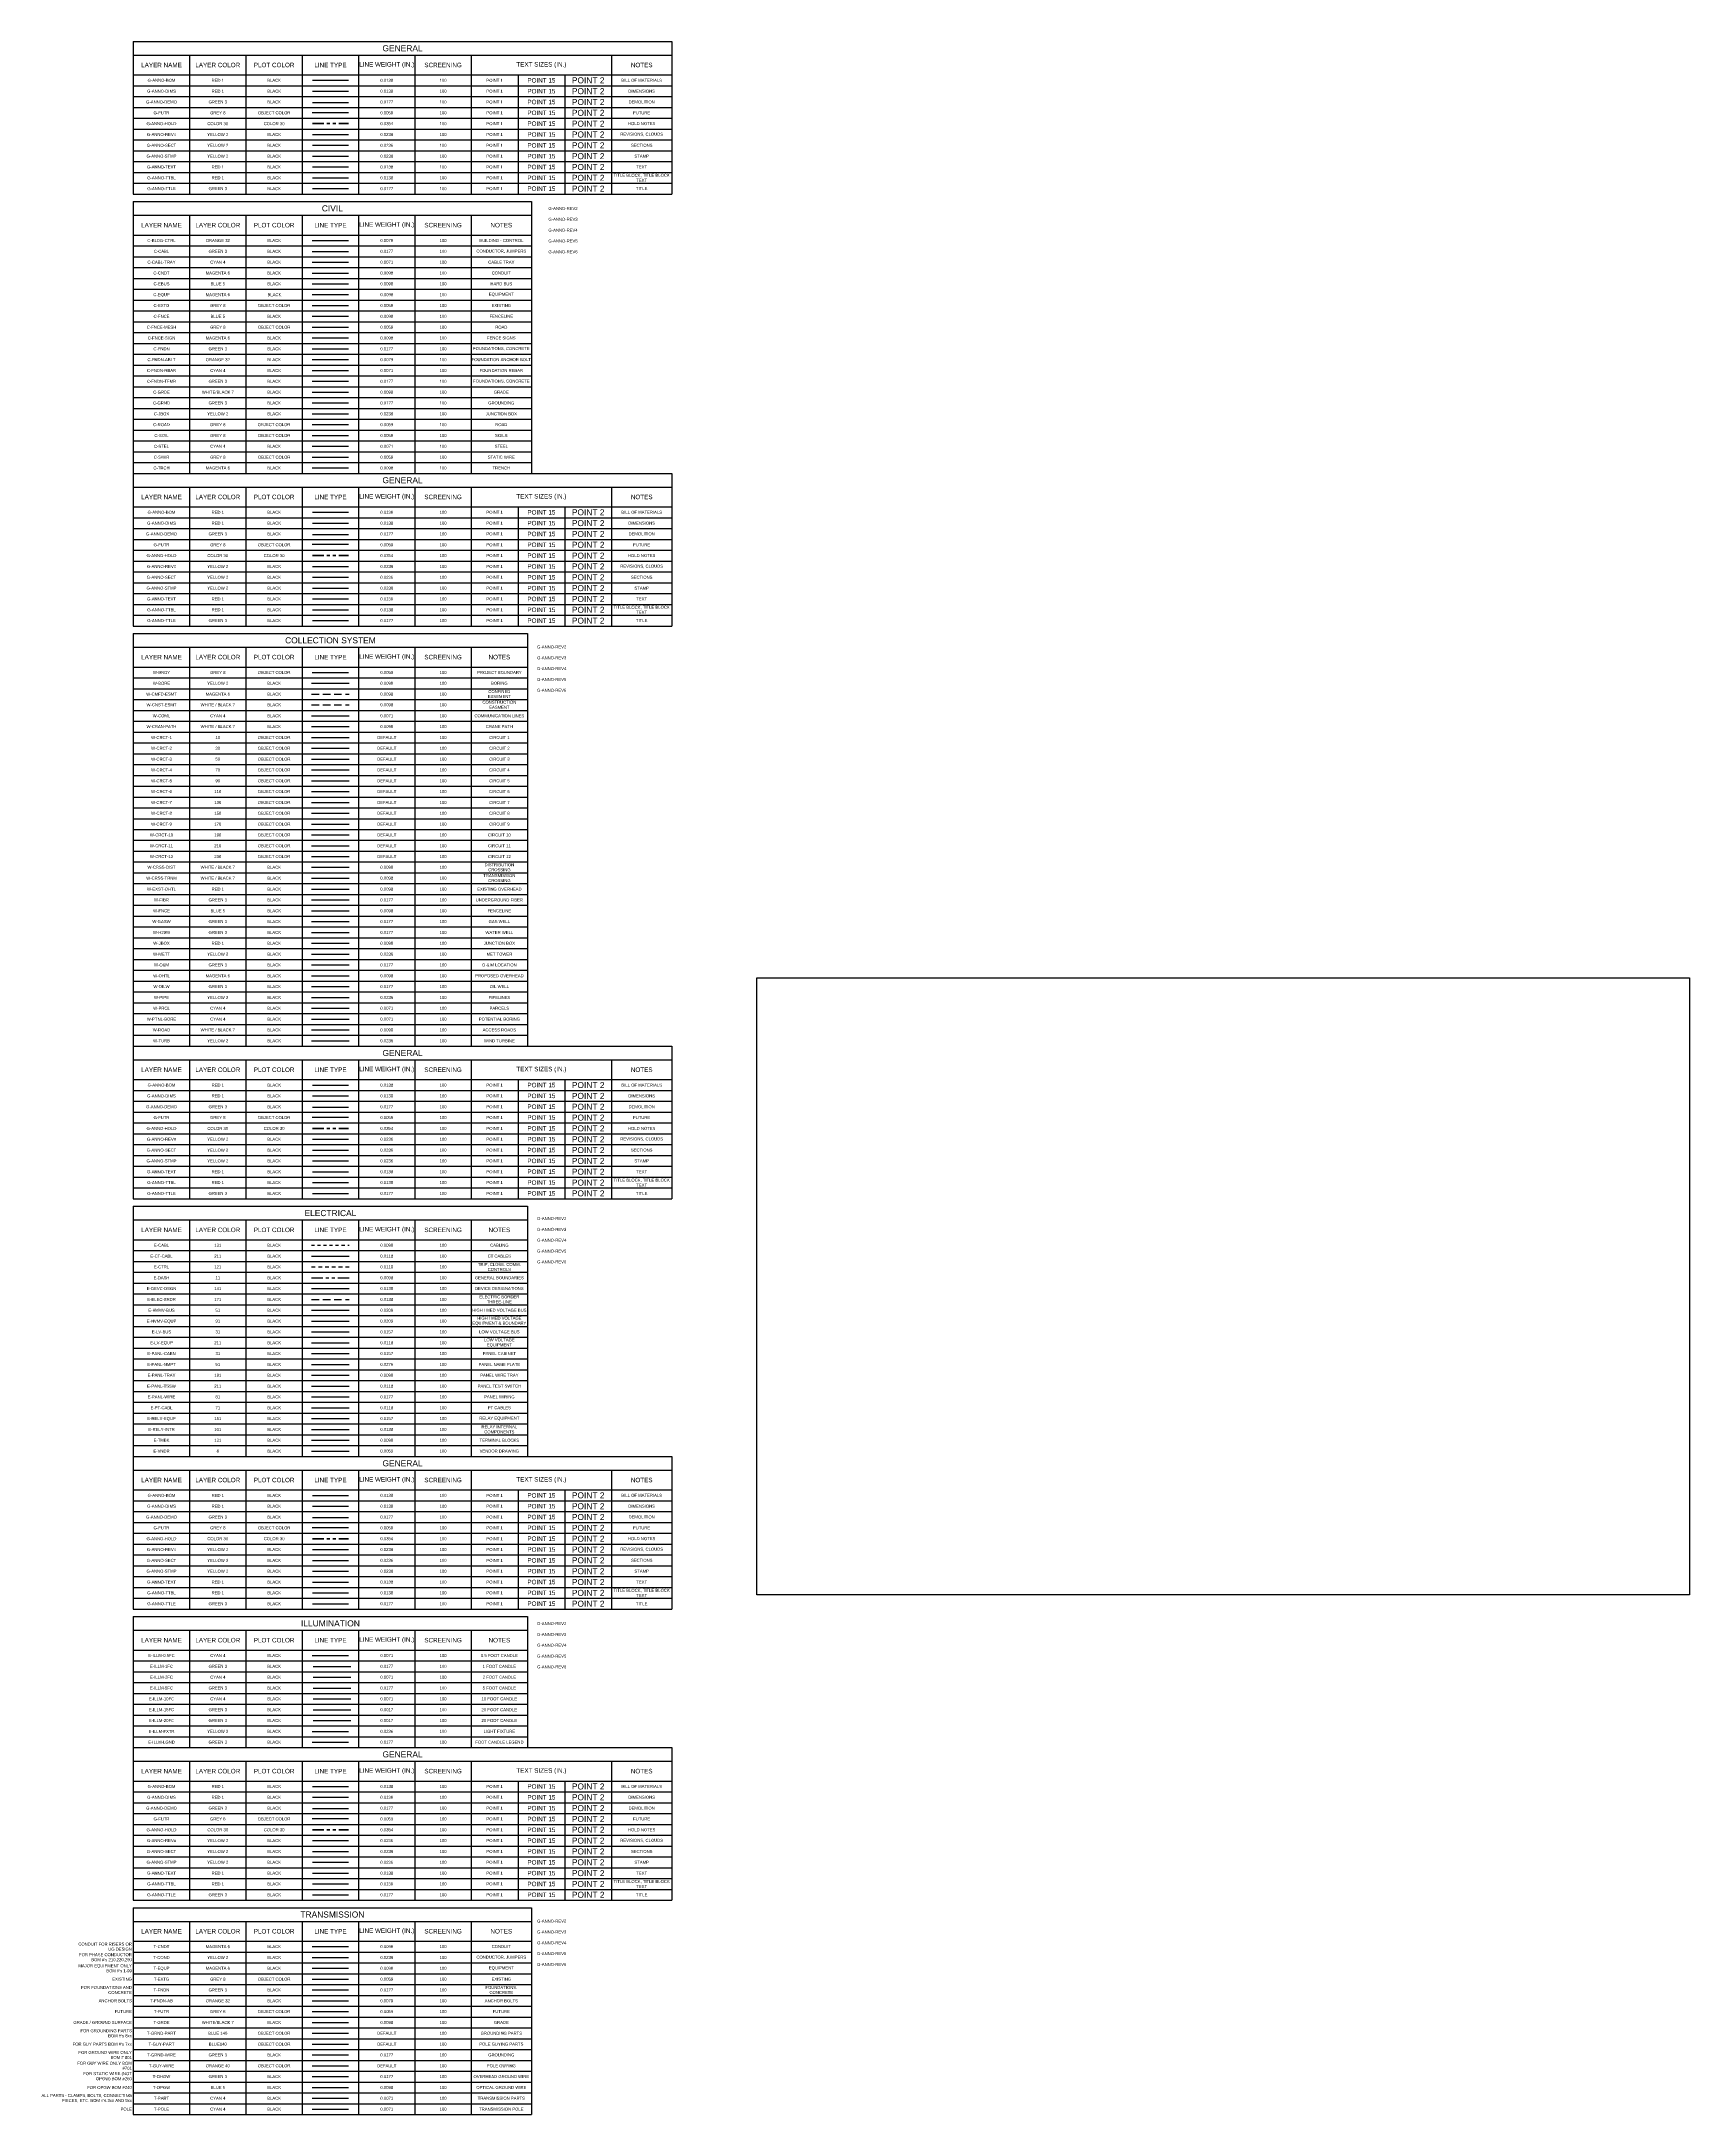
# Model space of a CAD drawing. Header units: inches. Extents: x -23.8 to 31, y -17.3 to 51.6.
import ezdxf
from ezdxf.enums import TextEntityAlignment as Align

# ---------------------------------------------------------------- set-up
doc = ezdxf.new("R2010")
doc.units = ezdxf.units.IN
doc.header["$MEASUREMENT"] = 0
for name, pattern in [('DASHED2', [0.375, 0.25, -0.125]), ('DASHED4', [0.1875, 0.125, -0.0625]), ('HIDDEN4', [0.0935, 0.0625, -0.031]), ('PHANTOM2', [1.25, 0.625, -0.125, 0.125, -0.125, 0.125, -0.125]), ('PHANTOM4', [0.6875, 0.3125, 0.0625, -0.0625, 0.0625, -0.0625, 0.0625, -0.0625])]:
    doc.linetypes.add(name, pattern=pattern)
for name, color, linetype in [('C-BLDG-CTRL', 32, 'Continuous'), ('C-CABL', 3, 'Continuous'), ('C-CABL-TRAY', 4, 'Continuous'), ('C-CNDT', 6, 'Continuous'), ('C-EBUS', 5, 'Continuous'), ('C-EQUP', 6, 'Continuous'), ('C-EXTG', 8, 'Continuous'), ('C-FNCE', 5, 'FENCELINE1'), ('C-FNCE-MESH', 8, 'Continuous'), ('C-FNCE-SIGN', 6, 'Continuous'), ('C-FNDN', 3, 'Continuous'), ('C-FNDN-ABLT', 32, 'Continuous'), ('C-FNDN-RBAR', 4, 'Continuous'), ('C-FNDN-TFMR', 3, 'Continuous'), ('C-GRDE', 7, 'Continuous'), ('C-GRND', 3, 'Continuous'), ('C-JBOX', 2, 'Continuous'), ('C-ROAD', 8, 'Continuous'), ('C-SOIL', 8, 'Continuous'), ('C-STEL', 4, 'Continuous'), ('C-SWIR', 8, 'Continuous'), ('C-TRCH', 6, 'Continuous'), ('E-CABL', 131, 'HIDDEN4'), ('E-CT-CABL', 211, 'Continuous'), ('E-CTRL', 121, 'DASHED4'), ('E-DASH', 11, 'PHANTOM4'), ('E-DEVC-DSGN', 141, 'Continuous'), ('E-ELEC-BRDR', 171, 'DASHED2'), ('E-HVMV-BUS', 51, 'Continuous'), ('E-HVMV-EQUP', 91, 'Continuous'), ('E-ILLM-0.5FC', 4, '0.5FC'), ('E-ILLM-10FC', 4, '10FC'), ('E-ILLM-15FC', 3, '15FC'), ('E-ILLM-1FC', 3, '1FC'), ('E-ILLM-20FC', 4, '20FC'), ('E-ILLM-2FC', 4, '2FC'), ('E-ILLM-5FC', 3, '5FC'), ('E-ILLM-FXTR', 2, 'Continuous'), ('E-ILLM-LGND', 3, 'LGND-FC'), ('E-LV-BUS', 31, 'Continuous'), ('E-LV-EQUP', 211, 'Continuous'), ('E-PANL-CABN', 31, 'Continuous'), ('E-PANL-NMPT', 51, 'Continuous'), ('E-PANL-TRAY', 191, 'Continuous'), ('E-PANL-TSSW', 211, 'Continuous'), ('E-PANL-WIRE', 81, 'Continuous'), ('E-PT-CABL', 71, 'Continuous'), ('E-RELY-EQUP', 151, 'Continuous'), ('E-RELY-INTR', 101, 'Continuous'), ('E-TMBK', 131, 'Continuous'), ('E-VNDR', 8, 'Continuous'), ('G-ANNO-BOM', 1, 'Continuous'), ('G-ANNO-DEMO', 3, 'Continuous'), ('G-ANNO-DIMS', 1, 'Continuous'), ('G-ANNO-REV1', 2, 'Continuous'), ('G-ANNO-REV2', 2, 'Continuous'), ('G-ANNO-REV3', 2, 'Continuous'), ('G-ANNO-REV4', 2, 'Continuous'), ('G-ANNO-REV5', 2, 'Continuous'), ('G-ANNO-REV6', 2, 'Continuous'), ('G-ANNO-SECT', 2, 'Continuous'), ('G-ANNO-STMP', 2, 'Continuous'), ('G-ANNO-TEXT', 1, 'Continuous'), ('G-ANNO-TTBL', 1, 'Continuous'), ('G-ANNO-TTLE', 3, 'Continuous'), ('G-FUTR', 8, 'Continuous'), ('T-CNDT', 6, 'Continuous'), ('T-COND', 3, 'Continuous'), ('T-EQUP', 6, 'Continuous'), ('T-EXTG', 8, 'Continuous'), ('T-FNDN', 3, 'Continuous'), ('T-FNDN-AB', 32, 'Continuous'), ('T-FUTR', 8, 'Continuous'), ('T-GRDE', 7, 'Continuous'), ('T-GRND-PART', 140, 'Continuous'), ('T-GRND-WIRE', 3, 'Continuous'), ('T-GUY-PART', 140, 'Continuous'), ('T-GUY-WIRE', 40, 'Continuous'), ('T-OHGW', 3, 'Continuous'), ('T-OPGW', 5, 'Continuous'), ('T-PART', 4, 'Continuous'), ('T-POLE', 4, 'Continuous'), ('W-BNDY', 8, 'Continuous'), ('W-BORE', 2, 'Continuous'), ('W-CNFD-ESMT', 6, 'DASHED2'), ('W-CNST-ESMT', 7, 'DASHED2'), ('W-COML', 4, 'COMMUNICATION'), ('W-CRAN-PATH', 7, 'CRANE'), ('W-CRCT-1', 10, 'CIRCUIT 1'), ('W-CRCT-10', 190, 'CIRCUIT 10'), ('W-CRCT-11', 210, 'CIRCUIT 11'), ('W-CRCT-12', 230, 'CIRCUIT 12'), ('W-CRCT-2', 30, 'CIRCUIT 2'), ('W-CRCT-3', 50, 'CIRCUIT 3'), ('W-CRCT-4', 70, 'CIRCUIT 4'), ('W-CRCT-5', 90, 'CIRCUIT 5'), ('W-CRCT-6', 110, 'CIRCUIT 6'), ('W-CRCT-7', 130, 'CIRCUIT 7'), ('W-CRCT-8', 150, 'CIRCUIT 8'), ('W-CRCT-9', 170, 'CIRCUIT 9'), ('W-CRSS-DIST', 7, 'Continuous'), ('W-CRSS-TRNM', 7, 'Continuous'), ('W-EXST-OHTL', 1, 'EXISTING OH'), ('W-FIBR', 3, 'UG FIBER'), ('W-FNCE', 5, 'FENCELINE1'), ('W-GASW', 3, 'Continuous'), ('W-H20W', 3, 'Continuous'), ('W-JBOX', 1, 'Continuous'), ('W-METT', 2, 'Continuous'), ('W-O&M', 3, 'Continuous'), ('W-OHTL', 6, 'OVERHEAD'), ('W-OILW', 3, 'Continuous'), ('W-PIPE', 2, 'PIPELINE'), ('W-PRCL', 4, 'Continuous'), ('W-PTNL-BORE', 4, 'Continuous'), ('W-ROAD', 7, 'Continuous'), ('W-TURB', 2, 'Continuous')]:
    doc.layers.add(name, color=color, linetype=linetype)
doc.layers.add('G-ANNO-HOLD', color=30, linetype='PHANTOM4', lineweight=90)
doc.styles.add('ARIAL', font='arial.ttf')
doc.styles.add('NEI-A', font='arial.ttf')
doc.styles.get("Standard").update_dxf_attribs({"font": 'arial.ttf'})
doc.linetypes.add('0.5FC', pattern='A,0.2,-0.15,["0.5",ARIAL,S=0.07,R=0,X=-0.1,Y=-0.025],-0.06', length=0.41)
doc.linetypes.add('10FC', pattern='A,0.2,-0.15,["10",ARIAL,S=0.07,R=0,X=-0.1,Y=-0.025],-0.04', length=0.39)
doc.linetypes.add('15FC', pattern='A,0.2,-0.15,["15",NEI-A,S=0.07,R=0,X=-0.1,Y=-0.025],-0.04', length=0.39)
doc.linetypes.add('1FC', pattern='A,0.2,-0.15,["1",ARIAL,S=0.07,R=0,X=-0.1,Y=-0.025],-0.02', length=0.37)
doc.linetypes.add('20FC', pattern='A,0.2,-0.15,["20",ARIAL,S=0.07,R=0,X=-0.1,Y=-0.025],-0.05', length=0.4)
doc.linetypes.add('2FC', pattern='A,0.2,-0.15,["2",ARIAL,S=0.07,R=0,X=-0.1,Y=-0.025],-0.02', length=0.37)
doc.linetypes.add('5FC', pattern='A,0.2,-0.15,["5",ARIAL,S=0.07,R=0,X=-0.1,Y=-0.025],-0.02', length=0.37)
doc.linetypes.add('CIRCUIT 1', pattern='A,0.45,-0.25,["C1",Standard,S=0.1,R=0,X=-0.15,Y=-0.05],-0.1', length=0.8)
doc.linetypes.add('CIRCUIT 10', pattern='A,0.4,-0.25,["C10",Standard,S=0.1,R=0,X=-0.2,Y=-0.05],-0.1', length=0.75)
doc.linetypes.add('CIRCUIT 11', pattern='A,0.4,-0.25,["C11",Standard,S=0.1,R=0,X=-0.2,Y=-0.05],-0.1', length=0.75)
doc.linetypes.add('CIRCUIT 12', pattern='A,0.4,-0.25,["C12",Standard,S=0.1,R=0,X=-0.2,Y=-0.05],-0.1', length=0.75)
doc.linetypes.add('CIRCUIT 2', pattern='A,0.45,-0.25,["C2",Standard,S=0.1,R=0,X=-0.15,Y=-0.05],-0.1', length=0.8)
doc.linetypes.add('CIRCUIT 3', pattern='A,0.45,-0.25,["C3",Standard,S=0.1,R=0,X=-0.15,Y=-0.05],-0.1', length=0.8)
doc.linetypes.add('CIRCUIT 4', pattern='A,0.45,-0.25,["C4",Standard,S=0.1,R=0,X=-0.15,Y=-0.05],-0.1', length=0.8)
doc.linetypes.add('CIRCUIT 5', pattern='A,0.45,-0.25,["C5",Standard,S=0.1,R=0,X=-0.15,Y=-0.05],-0.1', length=0.8)
doc.linetypes.add('CIRCUIT 6', pattern='A,0.45,-0.25,["C6",Standard,S=0.1,R=0,X=-0.15,Y=-0.05],-0.1', length=0.8)
doc.linetypes.add('CIRCUIT 7', pattern='A,0.45,-0.25,["C7",Standard,S=0.1,R=0,X=-0.15,Y=-0.05],-0.1', length=0.8)
doc.linetypes.add('CIRCUIT 8', pattern='A,0.45,-0.25,["C8",Standard,S=0.1,R=0,X=-0.15,Y=-0.05],-0.1', length=0.8)
doc.linetypes.add('CIRCUIT 9', pattern='A,0.45,-0.25,["C9",Standard,S=0.1,R=0,X=-0.15,Y=-0.05],-0.1', length=0.8)
doc.linetypes.add('COMMUNICATION', pattern='A,0.45,-0.25,["COM",Standard,S=0.1,R=0,X=-0.15,Y=-0.05],-0.3', length=1)
doc.linetypes.add('CRANE', pattern='A,0.45,-0.25,["CRANE",Standard,S=0.1,R=0,X=-0.15,Y=-0.05],-0.4', length=1.1)
doc.linetypes.add('EXISTING OH', pattern='A,0.45,-0.25,["EX-OH",Standard,S=0.1,R=0,X=-0.15,Y=-0.05],-0.4', length=1.1)
doc.linetypes.add('FENCELINE1', pattern='A,0.25,-0.1,[133,ltypeshp.shx,S=0.1,R=0,X=-0.1,Y=0],-0.1,1', length=1.45)
doc.linetypes.add('LGND-FC', pattern='A,0.2,-0.15,["xx",NEI-A,S=0.07,R=0,X=-0.1,Y=-0.025],-0.05', length=0.4)
doc.linetypes.add('OVERHEAD', pattern='A,0.45,-0.25,["OH",Standard,S=0.1,R=0,X=-0.15,Y=-0.05],-0.15', length=0.85)
doc.linetypes.add('PIPELINE', pattern='A,0.45,-0.25,["PIPE",Standard,S=0.1,R=0,X=-0.15,Y=-0.05],-0.3', length=1)
doc.linetypes.add('UG FIBER', pattern='A,0.45,-0.25,["UG-FB",Standard,S=0.1,R=0,X=-0.15,Y=-0.05],-0.4', length=1.1)

# ---------------------------------------------------------------- blocks, each defined once
blk = doc.blocks.new('*T4')
at = {"color": 0, "linetype": 'ByBlock', "lineweight": -2, "transparency": 16777216}
for p, q in [((0, 0), (17.895, 0)), ((0, 0), (0, -5.072)), ((17.895, 0), (17.895, -5.072)), ((0, -0.453), (17.895, -0.453)), ((1.872, -0.453), (1.872, -5.072)), ((3.743, -0.453), (3.743, -5.072)), ((5.615, -0.453), (5.615, -5.072)), ((7.486, -0.453), (7.486, -5.072)), ((9.358, -0.453), (9.358, -5.072)), ((11.23, -0.453), (11.23, -5.072)), ((15.895, -0.453), (15.895, -5.072)), ((0, -1.112), (17.895, -1.112)), ((12.785, -1.112), (12.785, -5.072)), ((14.34, -1.112), (14.34, -5.072)), ((0, -1.472), (17.895, -1.472)), ((0, -1.832), (17.895, -1.832)), ((0, -2.192), (17.895, -2.192)), ((0, -2.552), (17.895, -2.552)), ((0, -2.912), (17.895, -2.912)), ((0, -3.272), (17.895, -3.272)), ((0, -3.632), (17.895, -3.632)), ((0, -3.992), (17.895, -3.992)), ((0, -4.352), (17.895, -4.352)), ((0, -4.712), (17.895, -4.712)), ((0, -5.072), (17.895, -5.072))]:
    blk.add_line(p, q, dxfattribs=at)
at = {"color": 0, "transparency": 16777216, "attachment_point": 5, "style": 'NEI-A'}
for s, insert, char_height, width in [('LINE WEIGHT (IN.)', (8.422, -0.783), 0.15, 1.75162), ('GENERAL', (8.948, -0.227), 0.2, 17.7751), ('TEXT SIZES (IN.)', (13.562, -0.783), 0.15, 4.5454), ('LAYER NAME', (0.936, -0.783), 0.15, 1.75162), ('LAYER COLOR', (2.807, -0.783), 0.15, 1.75162), ('PLOT COLOR', (4.679, -0.783), 0.15, 1.75162), ('LINE TYPE', (6.551, -0.783), 0.15, 1.75162), ('SCREENING', (10.294, -0.783), 0.15, 1.75162), ('NOTES', (16.895, -0.783), 0.15, 1.88)]:
    blk.add_mtext(s, dxfattribs=dict(at, insert=insert, char_height=char_height, width=width))
blk = doc.blocks.new('*T5')
at = {"color": 0, "linetype": 'ByBlock', "lineweight": -2, "transparency": 16777216}
for p, q in [((0, 0), (13.23, 0)), ((0, 0), (0, -9.032)), ((13.23, 0), (13.23, -9.032)), ((0, -0.453), (13.23, -0.453)), ((1.872, -0.453), (1.872, -9.032)), ((3.743, -0.453), (3.743, -9.032)), ((5.615, -0.453), (5.615, -9.032)), ((7.486, -0.453), (7.486, -9.032)), ((9.358, -0.453), (9.358, -9.032)), ((11.23, -0.453), (11.23, -9.032)), ((0, -1.112), (13.23, -1.112)), ((0, -1.472), (13.23, -1.472)), ((0, -1.832), (13.23, -1.832)), ((0, -2.192), (13.23, -2.192)), ((0, -2.552), (13.23, -2.552)), ((0, -2.912), (13.23, -2.912)), ((0, -3.272), (13.23, -3.272)), ((0, -3.632), (13.23, -3.632)), ((0, -3.992), (13.23, -3.992)), ((0, -4.352), (13.23, -4.352)), ((0, -4.712), (13.23, -4.712)), ((0, -5.072), (13.23, -5.072)), ((0, -5.432), (13.23, -5.432)), ((0, -5.792), (13.23, -5.792)), ((0, -6.152), (13.23, -6.152)), ((0, -6.512), (13.23, -6.512)), ((0, -6.872), (13.23, -6.872)), ((0, -7.232), (13.23, -7.232)), ((0, -7.592), (13.23, -7.592)), ((0, -7.952), (13.23, -7.952)), ((0, -8.312), (13.23, -8.312)), ((0, -8.672), (13.23, -8.672)), ((0, -9.032), (13.23, -9.032))]:
    blk.add_line(p, q, dxfattribs=at)
at = {"color": 0, "transparency": 16777216, "attachment_point": 5, "style": 'NEI-A'}
for s, insert, char_height, width in [('CIVIL', (6.615, -0.227), 0.2, 13.10971), ('LINE WEIGHT (IN.)', (8.422, -0.783), 0.15, 1.75162), ('LAYER NAME', (0.936, -0.783), 0.15, 1.75162), ('LAYER COLOR', (2.807, -0.783), 0.15, 1.75162), ('PLOT COLOR', (4.679, -0.783), 0.15, 1.75162), ('LINE TYPE', (6.551, -0.783), 0.15, 1.75162), ('SCREENING', (10.294, -0.783), 0.15, 1.75162), ('NOTES', (12.23, -0.783), 0.15, 1.88)]:
    blk.add_mtext(s, dxfattribs=dict(at, insert=insert, char_height=char_height, width=width))
blk = doc.blocks.new('NOTES - LAYERS - CIVIL')
at = {"layer": 'C-BLDG-CTRL'}
blk.add_line((-11.946, -6.615), (-10.743, -6.615), dxfattribs=at)
at = {"layer": 'C-CABL'}
blk.add_line((-11.946, -6.975), (-10.743, -6.975), dxfattribs=at)
at = {"layer": 'C-CABL-TRAY'}
blk.add_line((-11.946, -7.335), (-10.743, -7.335), dxfattribs=at)
at = {"layer": 'C-CNDT'}
blk.add_line((-11.946, -8.415), (-10.743, -8.415), dxfattribs=at)
at = {"layer": 'C-EBUS'}
blk.add_line((-11.946, -8.055), (-10.743, -8.055), dxfattribs=at)
at = {"layer": 'C-EQUP'}
blk.add_line((-11.946, -7.695), (-10.743, -7.695), dxfattribs=at)
at = {"layer": 'C-EXTG'}
blk.add_line((-11.946, -8.775), (-10.743, -8.775), dxfattribs=at)
at = {"layer": 'C-FNCE', "ltscale": 0.5}
blk.add_line((-11.946, -9.135), (-10.743, -9.135), dxfattribs=at)
at = {"layer": 'C-FNCE-MESH'}
blk.add_line((-11.946, -9.495), (-10.743, -9.495), dxfattribs=at)
at = {"layer": 'C-FNCE-SIGN'}
blk.add_line((-11.946, -9.855), (-10.743, -9.855), dxfattribs=at)
at = {"layer": 'C-FNDN'}
blk.add_line((-11.946, -10.215), (-10.743, -10.215), dxfattribs=at)
at = {"layer": 'C-FNDN-ABLT'}
blk.add_line((-11.946, -10.575), (-10.743, -10.575), dxfattribs=at)
at = {"layer": 'C-FNDN-RBAR'}
blk.add_line((-11.946, -10.935), (-10.743, -10.935), dxfattribs=at)
at = {"layer": 'C-FNDN-TFMR'}
blk.add_line((-11.946, -11.295), (-10.743, -11.295), dxfattribs=at)
at = {"layer": 'C-GRDE'}
blk.add_line((-11.946, -11.655), (-10.743, -11.655), dxfattribs=at)
at = {"layer": 'C-GRND'}
blk.add_line((-11.946, -12.015), (-10.743, -12.015), dxfattribs=at)
at = {"layer": 'C-JBOX'}
blk.add_line((-11.946, -12.375), (-10.743, -12.375), dxfattribs=at)
at = {"layer": 'C-ROAD'}
blk.add_line((-11.946, -12.735), (-10.743, -12.735), dxfattribs=at)
at = {"layer": 'C-SOIL'}
blk.add_line((-11.946, -13.095), (-10.743, -13.095), dxfattribs=at)
at = {"layer": 'C-STEL'}
blk.add_line((-11.946, -13.455), (-10.743, -13.455), dxfattribs=at)
at = {"layer": 'C-SWIR'}
blk.add_line((-11.946, -13.815), (-10.743, -13.815), dxfattribs=at)
at = {"layer": 'C-TRCH'}
blk.add_line((-11.946, -14.175), (-10.743, -14.175), dxfattribs=at)
at = {"layer": 'G-ANNO-BOM'}
blk.add_line((-11.942, -1.292), (-10.739, -1.292), dxfattribs=at)
at = {"layer": 'G-ANNO-DEMO'}
blk.add_line((-11.942, -2.026), (-10.739, -2.026), dxfattribs=at)
at = {"layer": 'G-ANNO-DIMS'}
blk.add_line((-11.942, -1.652), (-10.739, -1.652), dxfattribs=at)
at = {"layer": 'G-ANNO-HOLD'}
blk.add_line((-11.942, -2.732), (-10.739, -2.732), dxfattribs=at)
at = {"layer": 'G-ANNO-REV1'}
blk.add_line((-11.942, -3.092), (-10.739, -3.092), dxfattribs=at)
at = {"layer": 'G-ANNO-SECT'}
blk.add_line((-11.942, -3.452), (-10.739, -3.452), dxfattribs=at)
at = {"layer": 'G-ANNO-STMP'}
blk.add_line((-11.942, -3.812), (-10.739, -3.812), dxfattribs=at)
at = {"layer": 'G-ANNO-TEXT'}
blk.add_line((-11.942, -4.172), (-10.739, -4.172), dxfattribs=at)
at = {"layer": 'G-ANNO-TTBL'}
blk.add_line((-11.942, -4.532), (-10.739, -4.532), dxfattribs=at)
at = {"layer": 'G-ANNO-TTLE'}
blk.add_line((-11.942, -4.892), (-10.739, -4.892), dxfattribs=at)
at = {"layer": 'G-FUTR'}
blk.add_line((-11.946, -2.356), (-10.743, -2.356), dxfattribs=at)
for name, p in [('*T4', (-17.895, 0)), ('*T5', (-17.895, -5.322))]:
    blk.add_blockref(name, p)
at = {"layer": 'C-BLDG-CTRL', "style": 'NEI-A'}
for s, p in [('C-BLDG-CTRL', (-16.959, -6.615)), ('ORANGE 32', (-15.088, -6.615)), ('BLACK', (-13.216, -6.615)), ('0.0079', (-9.473, -6.615)), ('100', (-7.601, -6.615))]:
    blk.add_text(s, height=0.1, dxfattribs=at).set_placement(p, align=Align.MIDDLE_CENTER)
at = {"layer": 'C-BLDG-CTRL', "insert": (-5.665, -6.615), "char_height": 0.1, "attachment_point": 5, "style": 'NEI-A'}
blk.add_mtext('BUILDING - CONTROL', dxfattribs=at)
at = {"layer": 'C-CABL', "style": 'NEI-A'}
for s, p in [('C-CABL', (-16.959, -6.975)), ('GREEN 3', (-15.088, -6.975)), ('BLACK', (-13.216, -6.975)), ('0.0177', (-9.473, -6.975)), ('100', (-7.601, -6.975))]:
    blk.add_text(s, height=0.1, dxfattribs=at).set_placement(p, align=Align.MIDDLE_CENTER)
at = {"layer": 'C-CABL', "insert": (-5.665, -6.975), "char_height": 0.1, "attachment_point": 5, "style": 'NEI-A'}
blk.add_mtext('CONDUCTOR, JUMPERS', dxfattribs=at)
at = {"layer": 'C-CABL-TRAY', "style": 'NEI-A'}
for s, p in [('C-CABL-TRAY', (-16.959, -7.335)), ('CYAN 4', (-15.088, -7.335)), ('BLACK', (-13.216, -7.335)), ('0.0071', (-9.473, -7.335)), ('100', (-7.601, -7.335))]:
    blk.add_text(s, height=0.1, dxfattribs=at).set_placement(p, align=Align.MIDDLE_CENTER)
at = {"layer": 'C-CABL-TRAY', "insert": (-5.665, -7.335), "char_height": 0.1, "attachment_point": 5, "style": 'NEI-A'}
blk.add_mtext('CABLE TRAY', dxfattribs=at)
at = {"layer": 'C-CNDT', "style": 'NEI-A'}
for s, p in [('C-CNDT', (-16.959, -7.695)), ('MAGENTA 6', (-15.088, -8.415)), ('BLACK', (-13.206, -8.415)), ('0.0098', (-9.473, -8.415)), ('100', (-7.601, -8.415))]:
    blk.add_text(s, height=0.1, dxfattribs=at).set_placement(p, align=Align.MIDDLE_CENTER)
at = {"layer": 'C-CNDT', "insert": (-5.665, -7.695), "char_height": 0.1, "attachment_point": 5, "style": 'NEI-A'}
blk.add_mtext('CONDUIT', dxfattribs=at)
at = {"layer": 'C-EBUS', "style": 'NEI-A'}
for s, p in [('C-EBUS', (-16.959, -8.055)), ('BLUE 5', (-15.088, -8.055)), ('BLACK', (-13.216, -8.055)), ('0.0098', (-9.473, -8.055)), ('100', (-7.601, -8.055))]:
    blk.add_text(s, height=0.1, dxfattribs=at).set_placement(p, align=Align.MIDDLE_CENTER)
at = {"layer": 'C-EBUS', "insert": (-5.665, -8.055), "char_height": 0.1, "attachment_point": 5, "style": 'NEI-A'}
blk.add_mtext('HARD BUS', dxfattribs=at)
at = {"layer": 'C-EQUP', "style": 'NEI-A'}
for s, p in [('MAGENTA 6', (-15.088, -7.695)), ('BLACK', (-13.216, -7.695)), ('0.0098', (-9.473, -7.695)), ('100', (-7.601, -7.695)), ('C-EQUP', (-16.959, -8.415))]:
    blk.add_text(s, height=0.1, dxfattribs=at).set_placement(p, align=Align.MIDDLE_CENTER)
at = {"layer": 'C-EQUP', "insert": (-5.665, -8.415), "char_height": 0.1, "attachment_point": 5, "style": 'NEI-A'}
blk.add_mtext('EQUIPMENT', dxfattribs=at)
at = {"layer": 'C-EXTG', "style": 'NEI-A'}
for s, p in [('C-EXTG', (-16.959, -8.775)), ('GREY 8', (-15.088, -8.775)), ('OBJECT COLOR', (-13.216, -8.777)), ('0.0059', (-9.473, -8.775)), ('100', (-7.601, -8.775))]:
    blk.add_text(s, height=0.1, dxfattribs=at).set_placement(p, align=Align.MIDDLE_CENTER)
at = {"layer": 'C-EXTG', "insert": (-5.665, -8.775), "char_height": 0.1, "attachment_point": 5, "style": 'NEI-A'}
blk.add_mtext('EXISTING', dxfattribs=at)
at = {"layer": 'C-FNCE', "style": 'NEI-A'}
for s, p in [('C-FNCE', (-16.959, -9.135)), ('BLUE 5', (-15.088, -9.135)), ('BLACK', (-13.216, -9.135)), ('0.0098', (-9.473, -9.135)), ('100', (-7.601, -9.135))]:
    blk.add_text(s, height=0.1, dxfattribs=at).set_placement(p, align=Align.MIDDLE_CENTER)
at = {"layer": 'C-FNCE', "insert": (-5.665, -9.135), "char_height": 0.1, "attachment_point": 5, "style": 'NEI-A'}
blk.add_mtext('FENCELINE', dxfattribs=at)
at = {"layer": 'C-FNCE-MESH', "style": 'NEI-A'}
for s, p in [('C-FNCE-MESH', (-16.959, -9.495)), ('GREY 8', (-15.088, -9.495)), ('OBJECT COLOR', (-13.216, -9.495)), ('0.0059', (-9.473, -9.495)), ('100', (-7.601, -9.495))]:
    blk.add_text(s, height=0.1, dxfattribs=at).set_placement(p, align=Align.MIDDLE_CENTER)
at = {"layer": 'C-FNCE-MESH', "insert": (-5.665, -9.495), "char_height": 0.1, "attachment_point": 5, "style": 'NEI-A'}
blk.add_mtext('ROAD', dxfattribs=at)
at = {"layer": 'C-FNCE-SIGN', "style": 'NEI-A'}
for s, p in [('C-FNCE-SIGN', (-16.959, -9.855)), ('MAGENTA 6', (-15.088, -9.855)), ('BLACK', (-13.216, -9.855)), ('0.0098', (-9.473, -9.855)), ('100', (-7.601, -9.855))]:
    blk.add_text(s, height=0.1, dxfattribs=at).set_placement(p, align=Align.MIDDLE_CENTER)
at = {"layer": 'C-FNCE-SIGN', "insert": (-5.665, -9.855), "char_height": 0.1, "attachment_point": 5, "style": 'NEI-A'}
blk.add_mtext('FENCE SIGNS', dxfattribs=at)
at = {"layer": 'C-FNDN', "style": 'NEI-A'}
for s, p in [('C-FNDN', (-16.959, -10.215)), ('GREEN 3', (-15.088, -10.215)), ('BLACK', (-13.216, -10.215)), ('0.0177', (-9.473, -10.215)), ('100', (-7.601, -10.215))]:
    blk.add_text(s, height=0.1, dxfattribs=at).set_placement(p, align=Align.MIDDLE_CENTER)
at = {"layer": 'C-FNDN', "insert": (-5.665, -10.215), "char_height": 0.1, "attachment_point": 5, "style": 'NEI-A'}
blk.add_mtext('FOUNDATIONS, CONCRETE', dxfattribs=at)
at = {"layer": 'C-FNDN-ABLT', "style": 'NEI-A'}
for s, p in [('C-FNDN-ABLT', (-16.959, -10.575)), ('ORANGE 32', (-15.088, -10.575)), ('BLACK', (-13.216, -10.575)), ('0.0079', (-9.473, -10.575)), ('100', (-7.601, -10.575))]:
    blk.add_text(s, height=0.1, dxfattribs=at).set_placement(p, align=Align.MIDDLE_CENTER)
at = {"layer": 'C-FNDN-ABLT', "insert": (-5.665, -10.575), "char_height": 0.1, "attachment_point": 5, "style": 'NEI-A'}
blk.add_mtext('FOUNDATION ANCHOR BOLT', dxfattribs=at)
at = {"layer": 'C-FNDN-RBAR', "style": 'NEI-A'}
for s, p in [('C-FNDN-RBAR', (-16.959, -10.935)), ('CYAN 4', (-15.088, -10.935)), ('BLACK', (-13.216, -10.935)), ('0.0071', (-9.473, -10.935)), ('100', (-7.601, -10.935))]:
    blk.add_text(s, height=0.1, dxfattribs=at).set_placement(p, align=Align.MIDDLE_CENTER)
at = {"layer": 'C-FNDN-RBAR', "insert": (-5.665, -10.935), "char_height": 0.1, "attachment_point": 5, "style": 'NEI-A'}
blk.add_mtext('FOUNDATION REBAR', dxfattribs=at)
at = {"layer": 'C-FNDN-TFMR', "style": 'NEI-A'}
for s, p in [('C-FNDN-TFMR', (-16.959, -11.295)), ('GREEN 3', (-15.088, -11.295)), ('BLACK', (-13.216, -11.295)), ('0.0177', (-9.473, -11.295)), ('100', (-7.601, -11.295))]:
    blk.add_text(s, height=0.1, dxfattribs=at).set_placement(p, align=Align.MIDDLE_CENTER)
at = {"layer": 'C-FNDN-TFMR', "insert": (-5.665, -11.295), "char_height": 0.1, "attachment_point": 5, "style": 'NEI-A'}
blk.add_mtext('FOUNDATIONS, CONCRETE', dxfattribs=at)
at = {"layer": 'C-GRDE', "style": 'NEI-A'}
for s, p in [('C-GRDE', (-16.959, -11.655)), ('WHITE/BLACK 7', (-15.088, -11.655)), ('BLACK', (-13.216, -11.655)), ('0.0098', (-9.473, -11.655)), ('100', (-7.601, -11.655))]:
    blk.add_text(s, height=0.1, dxfattribs=at).set_placement(p, align=Align.MIDDLE_CENTER)
at = {"layer": 'C-GRDE', "insert": (-5.665, -11.655), "char_height": 0.1, "attachment_point": 5, "style": 'NEI-A'}
blk.add_mtext('GRADE', dxfattribs=at)
at = {"layer": 'C-GRND', "style": 'NEI-A'}
for s, p in [('C-GRND', (-16.959, -12.015)), ('GREEN 3', (-15.088, -12.015)), ('BLACK', (-13.216, -12.015)), ('0.0177', (-9.473, -12.015)), ('100', (-7.601, -12.015))]:
    blk.add_text(s, height=0.1, dxfattribs=at).set_placement(p, align=Align.MIDDLE_CENTER)
at = {"layer": 'C-GRND', "insert": (-5.665, -12.015), "char_height": 0.1, "attachment_point": 5, "style": 'NEI-A'}
blk.add_mtext('GROUNDING', dxfattribs=at)
at = {"layer": 'C-JBOX', "style": 'NEI-A'}
for s, p in [('C-JBOX', (-16.959, -12.375)), ('YELLOW 2', (-15.088, -12.375)), ('BLACK', (-13.216, -12.375)), ('0.0236', (-9.473, -12.375)), ('100', (-7.601, -12.375))]:
    blk.add_text(s, height=0.1, dxfattribs=at).set_placement(p, align=Align.MIDDLE_CENTER)
at = {"layer": 'C-JBOX', "insert": (-5.665, -12.375), "char_height": 0.1, "attachment_point": 5, "style": 'NEI-A'}
blk.add_mtext('JUNCTION BOX', dxfattribs=at)
at = {"layer": 'C-ROAD', "style": 'NEI-A'}
for s, p in [('C-ROAD', (-16.959, -12.735)), ('GREY 8', (-15.088, -12.735)), ('OBJECT COLOR', (-13.216, -12.735)), ('0.0059', (-9.473, -12.735)), ('100', (-7.601, -12.735))]:
    blk.add_text(s, height=0.1, dxfattribs=at).set_placement(p, align=Align.MIDDLE_CENTER)
at = {"layer": 'C-ROAD', "insert": (-5.665, -12.735), "char_height": 0.1, "attachment_point": 5, "style": 'NEI-A'}
blk.add_mtext('ROAD', dxfattribs=at)
at = {"layer": 'C-SOIL', "style": 'NEI-A'}
for s, p in [('C-SOIL', (-16.959, -13.095)), ('GREY 8', (-15.088, -13.095)), ('OBJECT COLOR', (-13.216, -13.095)), ('0.0059', (-9.473, -13.095)), ('100', (-7.601, -13.095))]:
    blk.add_text(s, height=0.1, dxfattribs=at).set_placement(p, align=Align.MIDDLE_CENTER)
at = {"layer": 'C-SOIL', "insert": (-5.665, -13.095), "char_height": 0.1, "attachment_point": 5, "style": 'NEI-A'}
blk.add_mtext('SOILS', dxfattribs=at)
at = {"layer": 'C-STEL', "style": 'NEI-A'}
for s, p in [('C-STEL', (-16.959, -13.455)), ('CYAN 4', (-15.088, -13.455)), ('BLACK', (-13.216, -13.455)), ('0.0071', (-9.473, -13.455)), ('100', (-7.601, -13.455))]:
    blk.add_text(s, height=0.1, dxfattribs=at).set_placement(p, align=Align.MIDDLE_CENTER)
at = {"layer": 'C-STEL', "insert": (-5.665, -13.455), "char_height": 0.1, "attachment_point": 5, "style": 'NEI-A'}
blk.add_mtext('STEEL', dxfattribs=at)
at = {"layer": 'C-SWIR', "style": 'NEI-A'}
for s, p in [('C-SWIR', (-16.959, -13.815)), ('GREY 8', (-15.088, -13.815)), ('OBJECT COLOR', (-13.216, -13.815)), ('0.0059', (-9.473, -13.815)), ('100', (-7.601, -13.815))]:
    blk.add_text(s, height=0.1, dxfattribs=at).set_placement(p, align=Align.MIDDLE_CENTER)
at = {"layer": 'C-SWIR', "insert": (-5.665, -13.815), "char_height": 0.1, "attachment_point": 5, "style": 'NEI-A'}
blk.add_mtext('STATIC WIRE', dxfattribs=at)
at = {"layer": 'C-TRCH', "style": 'NEI-A'}
for s, p in [('C-TRCH', (-16.959, -14.175)), ('MAGENTA 6', (-15.088, -14.175)), ('BLACK', (-13.216, -14.175)), ('0.0098', (-9.473, -14.175)), ('100', (-7.601, -14.175))]:
    blk.add_text(s, height=0.1, dxfattribs=at).set_placement(p, align=Align.MIDDLE_CENTER)
at = {"layer": 'C-TRCH', "insert": (-5.665, -14.175), "char_height": 0.1, "attachment_point": 5, "style": 'NEI-A'}
blk.add_mtext('TRENCH', dxfattribs=at)
at = {"layer": 'G-ANNO-BOM', "style": 'NEI-A'}
for s, height, p in [('G-ANNO-BOM', 0.1, (-16.959, -1.292)), ('RED 1', 0.1, (-15.088, -1.292)), ('BLACK', 0.1, (-13.216, -1.292)), ('0.0138', 0.1, (-9.473, -1.292)), ('100', 0.1, (-7.601, -1.292)), ('POINT 1', 0.1, (-5.888, -1.292)), ('POINT 15', 0.15, (-4.333, -1.292)), ('POINT 2', 0.2, (-2.778, -1.292))]:
    blk.add_text(s, height=height, dxfattribs=at).set_placement(p, align=Align.MIDDLE_CENTER)
at = {"layer": 'G-ANNO-BOM', "insert": (-1, -1.292), "char_height": 0.1, "width": 2, "attachment_point": 5, "style": 'NEI-A'}
blk.add_mtext('BILL OF MATERIALS', dxfattribs=at)
at = {"layer": 'G-ANNO-DEMO', "style": 'NEI-A'}
for s, height, p in [('G-ANNO-DEMO', 0.1, (-16.959, -2.012)), ('GREEN 3', 0.1, (-15.088, -2.012)), ('BLACK', 0.1, (-13.216, -2.012)), ('0.0177', 0.1, (-9.473, -2.012)), ('100', 0.1, (-7.601, -2.012)), ('POINT 1', 0.1, (-5.888, -2.012)), ('POINT 15', 0.15, (-4.333, -2.012)), ('POINT 2', 0.2, (-2.778, -2.012))]:
    blk.add_text(s, height=height, dxfattribs=at).set_placement(p, align=Align.MIDDLE_CENTER)
at = {"layer": 'G-ANNO-DEMO', "insert": (-1, -2.012), "char_height": 0.1, "width": 2, "attachment_point": 5, "style": 'NEI-A'}
blk.add_mtext('DEMOLITION', dxfattribs=at)
at = {"layer": 'G-ANNO-DIMS', "style": 'NEI-A'}
for s, height, p in [('G-ANNO-DIMS', 0.1, (-16.959, -1.652)), ('RED 1', 0.1, (-15.088, -1.652)), ('BLACK', 0.1, (-13.216, -1.652)), ('0.0138', 0.1, (-9.473, -1.652)), ('100', 0.1, (-7.601, -1.652)), ('POINT 1', 0.1, (-5.888, -1.652)), ('POINT 15', 0.15, (-4.333, -1.652)), ('POINT 2', 0.2, (-2.778, -1.652))]:
    blk.add_text(s, height=height, dxfattribs=at).set_placement(p, align=Align.MIDDLE_CENTER)
at = {"layer": 'G-ANNO-DIMS', "insert": (-1, -1.652), "char_height": 0.1, "width": 2, "attachment_point": 5, "style": 'NEI-A'}
blk.add_mtext('DIMENSIONS', dxfattribs=at)
at = {"layer": 'G-ANNO-HOLD', "style": 'NEI-A'}
for s, height, p in [('G-ANNO-HOLD', 0.1, (-16.959, -2.732)), ('COLOR 30', 0.1, (-15.088, -2.732)), ('COLOR 30', 0.1, (-13.216, -2.732)), ('0.0354', 0.1, (-9.473, -2.732)), ('100', 0.1, (-7.601, -2.732)), ('POINT 1', 0.1, (-5.888, -2.732)), ('POINT 15', 0.15, (-4.333, -2.732)), ('POINT 2', 0.2, (-2.778, -2.732))]:
    blk.add_text(s, height=height, dxfattribs=at).set_placement(p, align=Align.MIDDLE_CENTER)
at = {"layer": 'G-ANNO-HOLD', "insert": (-1, -2.732), "char_height": 0.1, "width": 2, "attachment_point": 5, "style": 'NEI-A'}
blk.add_mtext('HOLD NOTES', dxfattribs=at)
at = {"layer": 'G-ANNO-REV1', "style": 'NEI-A'}
for s, height, p in [('G-ANNO-REV#', 0.1, (-16.959, -3.092)), ('YELLOW 2', 0.1, (-15.088, -3.092)), ('BLACK', 0.1, (-13.216, -3.092)), ('0.0236', 0.1, (-9.473, -3.092)), ('100', 0.1, (-7.601, -3.092)), ('POINT 1', 0.1, (-5.888, -3.092)), ('POINT 15', 0.15, (-4.333, -3.092)), ('POINT 2', 0.2, (-2.778, -3.092))]:
    blk.add_text(s, height=height, dxfattribs=at).set_placement(p, align=Align.MIDDLE_CENTER)
at = {"layer": 'G-ANNO-REV1', "insert": (-1, -3.092), "char_height": 0.1, "width": 2, "attachment_point": 5, "style": 'NEI-A'}
blk.add_mtext('REVISIONS, CLOUDS', dxfattribs=at)
at = {"layer": 'G-ANNO-REV2', "insert": (-3.614, -5.551), "char_height": 0.1, "attachment_point": 5, "style": 'NEI-A'}
blk.add_mtext('G-ANNO-REV2', dxfattribs=at)
at = {"layer": 'G-ANNO-REV3', "insert": (-3.614, -5.911), "char_height": 0.1, "attachment_point": 5, "style": 'NEI-A'}
blk.add_mtext('G-ANNO-REV3', dxfattribs=at)
at = {"layer": 'G-ANNO-REV4', "insert": (-3.614, -6.271), "char_height": 0.1, "attachment_point": 5, "style": 'NEI-A'}
blk.add_mtext('G-ANNO-REV4', dxfattribs=at)
at = {"layer": 'G-ANNO-REV5', "insert": (-3.614, -6.631), "char_height": 0.1, "attachment_point": 5, "style": 'NEI-A'}
blk.add_mtext('G-ANNO-REV5', dxfattribs=at)
at = {"layer": 'G-ANNO-REV6', "insert": (-3.614, -6.991), "char_height": 0.1, "attachment_point": 5, "style": 'NEI-A'}
blk.add_mtext('G-ANNO-REV6', dxfattribs=at)
at = {"layer": 'G-ANNO-SECT', "style": 'NEI-A'}
for s, height, p in [('G-ANNO-SECT', 0.1, (-16.959, -3.452)), ('YELLOW 2', 0.1, (-15.088, -3.452)), ('BLACK', 0.1, (-13.216, -3.452)), ('0.0236', 0.1, (-9.473, -3.452)), ('100', 0.1, (-7.601, -3.452)), ('POINT 1', 0.1, (-5.888, -3.452)), ('POINT 15', 0.15, (-4.333, -3.452)), ('POINT 2', 0.2, (-2.778, -3.452))]:
    blk.add_text(s, height=height, dxfattribs=at).set_placement(p, align=Align.MIDDLE_CENTER)
at = {"layer": 'G-ANNO-SECT', "insert": (-1, -3.452), "char_height": 0.1, "width": 2, "attachment_point": 5, "style": 'NEI-A'}
blk.add_mtext('SECTIONS', dxfattribs=at)
at = {"layer": 'G-ANNO-STMP', "style": 'NEI-A'}
for s, height, p in [('G-ANNO-STMP', 0.1, (-16.959, -3.812)), ('YELLOW 2', 0.1, (-15.088, -3.812)), ('BLACK', 0.1, (-13.216, -3.812)), ('0.0236', 0.1, (-9.473, -3.812)), ('100', 0.1, (-7.601, -3.812)), ('POINT 1', 0.1, (-5.888, -3.812)), ('POINT 15', 0.15, (-4.333, -3.812)), ('POINT 2', 0.2, (-2.778, -3.812))]:
    blk.add_text(s, height=height, dxfattribs=at).set_placement(p, align=Align.MIDDLE_CENTER)
at = {"layer": 'G-ANNO-STMP', "insert": (-1, -3.812), "char_height": 0.1, "width": 2, "attachment_point": 5, "style": 'NEI-A'}
blk.add_mtext('STAMP', dxfattribs=at)
at = {"layer": 'G-ANNO-TEXT', "style": 'NEI-A'}
for s, height, p in [('G-ANNO-TEXT', 0.1, (-16.959, -4.172)), ('RED 1', 0.1, (-15.088, -4.172)), ('BLACK', 0.1, (-13.216, -4.172)), ('0.0138', 0.1, (-9.473, -4.172)), ('100', 0.1, (-7.601, -4.172)), ('POINT 1', 0.1, (-5.888, -4.172)), ('POINT 15', 0.15, (-4.333, -4.172)), ('POINT 2', 0.2, (-2.778, -4.172))]:
    blk.add_text(s, height=height, dxfattribs=at).set_placement(p, align=Align.MIDDLE_CENTER)
at = {"layer": 'G-ANNO-TEXT', "insert": (-1, -4.172), "char_height": 0.1, "width": 2, "attachment_point": 5, "style": 'NEI-A'}
blk.add_mtext('TEXT', dxfattribs=at)
at = {"layer": 'G-ANNO-TTBL', "style": 'NEI-A'}
for s, height, p in [('G-ANNO-TTBL', 0.1, (-16.959, -4.532)), ('RED 1', 0.1, (-15.088, -4.532)), ('BLACK', 0.1, (-13.216, -4.532)), ('0.0138', 0.1, (-9.473, -4.532)), ('100', 0.1, (-7.601, -4.532)), ('POINT 1', 0.1, (-5.888, -4.532)), ('POINT 15', 0.15, (-4.333, -4.532)), ('POINT 2', 0.2, (-2.778, -4.532))]:
    blk.add_text(s, height=height, dxfattribs=at).set_placement(p, align=Align.MIDDLE_CENTER)
at = {"layer": 'G-ANNO-TTBL', "insert": (-1, -4.532), "char_height": 0.1, "width": 2, "attachment_point": 5, "style": 'NEI-A'}
blk.add_mtext('TITLE BLOCK, TITLE BLOCK TEXT', dxfattribs=at)
at = {"layer": 'G-ANNO-TTLE', "style": 'NEI-A'}
for s, height, p in [('POINT 15', 0.15, (-4.333, -4.892)), ('POINT 2', 0.2, (-2.778, -4.892)), ('G-ANNO-TTLE', 0.1, (-16.959, -4.892)), ('GREEN 3', 0.1, (-15.088, -4.892)), ('BLACK', 0.1, (-13.216, -4.892)), ('0.0177', 0.1, (-9.473, -4.892)), ('100', 0.1, (-7.601, -4.892)), ('POINT 1', 0.1, (-5.888, -4.892))]:
    blk.add_text(s, height=height, dxfattribs=at).set_placement(p, align=Align.MIDDLE_CENTER)
at = {"layer": 'G-ANNO-TTLE', "insert": (-1, -4.892), "char_height": 0.1, "width": 2, "attachment_point": 5, "style": 'NEI-A'}
blk.add_mtext('TITLE', dxfattribs=at)
at = {"layer": 'G-FUTR', "style": 'NEI-A'}
for s, height, p in [('G-FUTR', 0.1, (-16.959, -2.372)), ('GREY 8', 0.1, (-15.088, -2.372)), ('OBJECT COLOR', 0.1, (-13.216, -2.372)), ('0.0059', 0.1, (-9.473, -2.372)), ('100', 0.1, (-7.601, -2.372)), ('POINT 1', 0.1, (-5.888, -2.372)), ('POINT 15', 0.15, (-4.333, -2.372)), ('POINT 2', 0.2, (-2.778, -2.372))]:
    blk.add_text(s, height=height, dxfattribs=at).set_placement(p, align=Align.MIDDLE_CENTER)
at = {"layer": 'G-FUTR', "insert": (-1, -2.372), "char_height": 0.1, "width": 2, "attachment_point": 5, "style": 'NEI-A'}
blk.add_mtext('FUTURE', dxfattribs=at)
blk = doc.blocks.new('*T8')
at = {"color": 0, "linetype": 'ByBlock', "lineweight": -2, "transparency": 16777216}
for p, q in [((0, 0), (13.101, 0)), ((0, 0), (0, -13.712)), ((13.101, 0), (13.101, -13.712)), ((0, -0.453), (13.101, -0.453)), ((1.872, -0.453), (1.872, -13.712)), ((3.743, -0.453), (3.743, -13.712)), ((5.615, -0.453), (5.615, -13.712)), ((7.486, -0.453), (7.486, -13.712)), ((9.358, -0.453), (9.358, -13.712)), ((11.23, -0.453), (11.23, -13.712)), ((0, -1.112), (13.101, -1.112)), ((0, -1.472), (13.101, -1.472)), ((0, -1.832), (13.101, -1.832)), ((0, -2.192), (13.101, -2.192)), ((0, -2.552), (13.101, -2.552)), ((0, -2.912), (13.101, -2.912)), ((0, -3.272), (13.101, -3.272)), ((0, -3.632), (13.101, -3.632)), ((0, -3.992), (13.101, -3.992)), ((0, -4.352), (13.101, -4.352)), ((0, -4.712), (13.101, -4.712)), ((0, -5.072), (13.101, -5.072)), ((0, -5.432), (13.101, -5.432)), ((0, -5.792), (13.101, -5.792)), ((0, -6.152), (13.101, -6.152)), ((0, -6.512), (13.101, -6.512)), ((0, -6.872), (13.101, -6.872)), ((0, -7.232), (13.101, -7.232)), ((0, -7.592), (13.101, -7.592)), ((0, -7.952), (13.101, -7.952)), ((0, -8.312), (13.101, -8.312)), ((0, -8.672), (13.101, -8.672)), ((0, -9.032), (13.101, -9.032)), ((0, -9.392), (13.101, -9.392)), ((0, -9.752), (13.101, -9.752)), ((0, -10.112), (13.101, -10.112)), ((0, -10.472), (13.101, -10.472)), ((0, -10.832), (13.101, -10.832)), ((0, -11.192), (13.101, -11.192)), ((0, -11.552), (13.101, -11.552)), ((0, -11.912), (13.101, -11.912)), ((0, -12.272), (13.101, -12.272)), ((0, -12.632), (13.101, -12.632)), ((0, -12.992), (13.101, -12.992)), ((0, -13.352), (13.101, -13.352)), ((0, -13.712), (13.101, -13.712))]:
    blk.add_line(p, q, dxfattribs=at)
at = {"color": 0, "transparency": 16777216, "attachment_point": 5, "style": 'NEI-A'}
for s, insert, char_height, width in [('COLLECTION SYSTEM', (6.551, -0.227), 0.2, 12.98132), ('LINE WEIGHT (IN.)', (8.422, -0.783), 0.15, 1.75162), ('LAYER NAME', (0.936, -0.783), 0.15, 1.75162), ('LAYER COLOR', (2.807, -0.783), 0.15, 1.75162), ('PLOT COLOR', (4.679, -0.783), 0.15, 1.75162), ('LINE TYPE', (6.551, -0.783), 0.15, 1.75162), ('SCREENING', (10.294, -0.783), 0.15, 1.75162), ('NOTES', (12.166, -0.783), 0.15, 1.75162)]:
    blk.add_mtext(s, dxfattribs=dict(at, insert=insert, char_height=char_height, width=width))
blk = doc.blocks.new('*T7')
at = {"color": 0, "linetype": 'ByBlock', "lineweight": -2, "transparency": 16777216}
for p, q in [((0, 0), (17.895, 0)), ((0, 0), (0, -5.072)), ((17.895, 0), (17.895, -5.072)), ((0, -0.453), (17.895, -0.453)), ((1.872, -0.453), (1.872, -5.072)), ((3.743, -0.453), (3.743, -5.072)), ((5.615, -0.453), (5.615, -5.072)), ((7.486, -0.453), (7.486, -5.072)), ((9.358, -0.453), (9.358, -5.072)), ((11.23, -0.453), (11.23, -5.072)), ((15.895, -0.453), (15.895, -5.072)), ((0, -1.112), (17.895, -1.112)), ((12.785, -1.112), (12.785, -5.072)), ((14.34, -1.112), (14.34, -5.072)), ((0, -1.472), (17.895, -1.472)), ((0, -1.832), (17.895, -1.832)), ((0, -2.192), (17.895, -2.192)), ((0, -2.552), (17.895, -2.552)), ((0, -2.912), (17.895, -2.912)), ((0, -3.272), (17.895, -3.272)), ((0, -3.632), (17.895, -3.632)), ((0, -3.992), (17.895, -3.992)), ((0, -4.352), (17.895, -4.352)), ((0, -4.712), (17.895, -4.712)), ((0, -5.072), (17.895, -5.072))]:
    blk.add_line(p, q, dxfattribs=at)
at = {"color": 0, "transparency": 16777216, "attachment_point": 5, "style": 'NEI-A'}
for s, insert, char_height, width in [('LINE WEIGHT (IN.)', (8.422, -0.783), 0.15, 1.75162), ('GENERAL', (8.948, -0.227), 0.2, 17.7751), ('TEXT SIZES (IN.)', (13.562, -0.783), 0.15, 4.5454), ('LAYER NAME', (0.936, -0.783), 0.15, 1.75162), ('LAYER COLOR', (2.807, -0.783), 0.15, 1.75162), ('PLOT COLOR', (4.679, -0.783), 0.15, 1.75162), ('LINE TYPE', (6.551, -0.783), 0.15, 1.75162), ('SCREENING', (10.294, -0.783), 0.15, 1.75162), ('NOTES', (16.895, -0.783), 0.15, 1.88)]:
    blk.add_mtext(s, dxfattribs=dict(at, insert=insert, char_height=char_height, width=width))
blk = doc.blocks.new('NOTES - LAYERS - COLLECTION')
at = {"layer": 'G-ANNO-BOM'}
blk.add_line((-11.942, -1.292), (-10.739, -1.292), dxfattribs=at)
at = {"layer": 'G-ANNO-DEMO'}
blk.add_line((-11.942, -2.026), (-10.739, -2.026), dxfattribs=at)
at = {"layer": 'G-ANNO-DIMS'}
blk.add_line((-11.942, -1.652), (-10.739, -1.652), dxfattribs=at)
at = {"layer": 'G-ANNO-HOLD'}
blk.add_line((-11.942, -2.732), (-10.739, -2.732), dxfattribs=at)
at = {"layer": 'G-ANNO-REV1'}
blk.add_line((-11.942, -3.092), (-10.739, -3.092), dxfattribs=at)
at = {"layer": 'G-ANNO-SECT'}
blk.add_line((-11.942, -3.452), (-10.739, -3.452), dxfattribs=at)
at = {"layer": 'G-ANNO-STMP'}
blk.add_line((-11.942, -3.812), (-10.739, -3.812), dxfattribs=at)
at = {"layer": 'G-ANNO-TEXT'}
blk.add_line((-11.942, -4.172), (-10.739, -4.172), dxfattribs=at)
at = {"layer": 'G-ANNO-TTBL'}
blk.add_line((-11.942, -4.532), (-10.739, -4.532), dxfattribs=at)
at = {"layer": 'G-ANNO-TTLE'}
blk.add_line((-11.942, -4.892), (-10.739, -4.892), dxfattribs=at)
at = {"layer": 'G-FUTR'}
blk.add_line((-11.946, -2.356), (-10.743, -2.356), dxfattribs=at)
at = {"layer": 'W-BNDY'}
blk.add_line((-11.946, -6.615), (-10.743, -6.615), dxfattribs=at)
at = {"layer": 'W-BORE'}
blk.add_line((-11.971, -6.975), (-10.717, -6.975), dxfattribs=at)
at = {"layer": 'W-CNFD-ESMT'}
blk.add_line((-11.971, -7.335), (-10.717, -7.335), dxfattribs=at)
at = {"layer": 'W-CNST-ESMT'}
blk.add_line((-11.971, -7.689), (-10.717, -7.689), dxfattribs=at)
at = {"layer": 'W-COML'}
blk.add_line((-11.971, -8.055), (-10.717, -8.055), dxfattribs=at)
at = {"layer": 'W-CRAN-PATH'}
blk.add_line((-11.971, -8.415), (-10.717, -8.415), dxfattribs=at)
at = {"layer": 'W-CRCT-1'}
blk.add_line((-11.971, -8.775), (-10.717, -8.775), dxfattribs=at)
at = {"layer": 'W-CRCT-10'}
blk.add_line((-11.971, -12.015), (-10.717, -12.015), dxfattribs=at)
at = {"layer": 'W-CRCT-11'}
blk.add_line((-11.971, -12.375), (-10.717, -12.375), dxfattribs=at)
at = {"layer": 'W-CRCT-12'}
blk.add_line((-11.971, -12.735), (-10.717, -12.735), dxfattribs=at)
at = {"layer": 'W-CRCT-2'}
blk.add_line((-11.971, -9.135), (-10.717, -9.135), dxfattribs=at)
at = {"layer": 'W-CRCT-3'}
blk.add_line((-11.971, -9.495), (-10.717, -9.495), dxfattribs=at)
at = {"layer": 'W-CRCT-4'}
blk.add_line((-11.971, -9.855), (-10.717, -9.855), dxfattribs=at)
at = {"layer": 'W-CRCT-5'}
blk.add_line((-11.971, -10.215), (-10.717, -10.215), dxfattribs=at)
at = {"layer": 'W-CRCT-6'}
blk.add_line((-11.971, -10.575), (-10.717, -10.575), dxfattribs=at)
at = {"layer": 'W-CRCT-7'}
blk.add_line((-11.971, -10.935), (-10.717, -10.935), dxfattribs=at)
at = {"layer": 'W-CRCT-8'}
blk.add_line((-11.971, -11.295), (-10.717, -11.295), dxfattribs=at)
at = {"layer": 'W-CRCT-9'}
blk.add_line((-11.971, -11.655), (-10.717, -11.655), dxfattribs=at)
at = {"layer": 'W-CRSS-DIST'}
blk.add_line((-11.971, -13.089), (-10.717, -13.089), dxfattribs=at)
at = {"layer": 'W-CRSS-TRNM'}
blk.add_line((-11.971, -13.449), (-10.717, -13.449), dxfattribs=at)
at = {"layer": 'W-EXST-OHTL'}
blk.add_line((-11.971, -13.815), (-10.717, -13.815), dxfattribs=at)
at = {"layer": 'W-FIBR'}
blk.add_line((-11.971, -14.175), (-10.717, -14.175), dxfattribs=at)
at = {"layer": 'W-FNCE', "ltscale": 0.5}
blk.add_line((-11.971, -14.535), (-10.717, -14.535), dxfattribs=at)
at = {"layer": 'W-GASW'}
blk.add_line((-11.971, -14.895), (-10.717, -14.895), dxfattribs=at)
at = {"layer": 'W-H20W'}
blk.add_line((-11.971, -15.255), (-10.717, -15.255), dxfattribs=at)
at = {"layer": 'W-JBOX'}
blk.add_line((-11.971, -15.615), (-10.717, -15.615), dxfattribs=at)
at = {"layer": 'W-METT'}
blk.add_line((-11.971, -15.975), (-10.717, -15.975), dxfattribs=at)
at = {"layer": 'W-O&M'}
blk.add_line((-11.971, -16.335), (-10.717, -16.335), dxfattribs=at)
at = {"layer": 'W-OHTL'}
blk.add_line((-11.971, -16.695), (-10.717, -16.695), dxfattribs=at)
at = {"layer": 'W-OILW'}
blk.add_line((-11.971, -17.055), (-10.717, -17.055), dxfattribs=at)
at = {"layer": 'W-PIPE'}
blk.add_line((-11.971, -17.415), (-10.717, -17.415), dxfattribs=at)
at = {"layer": 'W-PRCL'}
blk.add_line((-11.971, -17.775), (-10.717, -17.775), dxfattribs=at)
at = {"layer": 'W-PTNL-BORE'}
blk.add_line((-11.971, -18.135), (-10.717, -18.135), dxfattribs=at)
at = {"layer": 'W-ROAD'}
blk.add_line((-11.971, -18.495), (-10.717, -18.495), dxfattribs=at)
at = {"layer": 'W-TURB'}
blk.add_line((-11.971, -18.855), (-10.717, -18.855), dxfattribs=at)
for name, p in [('*T7', (-17.895, 0)), ('*T8', (-17.895, -5.322))]:
    blk.add_blockref(name, p)
at = {"layer": 'G-ANNO-BOM', "style": 'NEI-A'}
for s, height, p in [('G-ANNO-BOM', 0.1, (-16.959, -1.292)), ('RED 1', 0.1, (-15.088, -1.292)), ('BLACK', 0.1, (-13.216, -1.292)), ('0.0138', 0.1, (-9.473, -1.292)), ('100', 0.1, (-7.601, -1.292)), ('POINT 1', 0.1, (-5.888, -1.292)), ('POINT 15', 0.15, (-4.333, -1.292)), ('POINT 2', 0.2, (-2.778, -1.292))]:
    blk.add_text(s, height=height, dxfattribs=at).set_placement(p, align=Align.MIDDLE_CENTER)
at = {"layer": 'G-ANNO-BOM', "insert": (-1, -1.292), "char_height": 0.1, "width": 2, "attachment_point": 5, "style": 'NEI-A'}
blk.add_mtext('BILL OF MATERIALS', dxfattribs=at)
at = {"layer": 'G-ANNO-DEMO', "style": 'NEI-A'}
for s, height, p in [('G-ANNO-DEMO', 0.1, (-16.959, -2.012)), ('GREEN 3', 0.1, (-15.088, -2.012)), ('BLACK', 0.1, (-13.216, -2.012)), ('0.0177', 0.1, (-9.473, -2.012)), ('100', 0.1, (-7.601, -2.012)), ('POINT 1', 0.1, (-5.888, -2.012)), ('POINT 15', 0.15, (-4.333, -2.012)), ('POINT 2', 0.2, (-2.778, -2.012))]:
    blk.add_text(s, height=height, dxfattribs=at).set_placement(p, align=Align.MIDDLE_CENTER)
at = {"layer": 'G-ANNO-DEMO', "insert": (-1, -2.012), "char_height": 0.1, "width": 2, "attachment_point": 5, "style": 'NEI-A'}
blk.add_mtext('DEMOLITION', dxfattribs=at)
at = {"layer": 'G-ANNO-DIMS', "style": 'NEI-A'}
for s, height, p in [('G-ANNO-DIMS', 0.1, (-16.959, -1.652)), ('RED 1', 0.1, (-15.088, -1.652)), ('BLACK', 0.1, (-13.216, -1.652)), ('0.0138', 0.1, (-9.473, -1.652)), ('100', 0.1, (-7.601, -1.652)), ('POINT 1', 0.1, (-5.888, -1.652)), ('POINT 15', 0.15, (-4.333, -1.652)), ('POINT 2', 0.2, (-2.778, -1.652))]:
    blk.add_text(s, height=height, dxfattribs=at).set_placement(p, align=Align.MIDDLE_CENTER)
at = {"layer": 'G-ANNO-DIMS', "insert": (-1, -1.652), "char_height": 0.1, "width": 2, "attachment_point": 5, "style": 'NEI-A'}
blk.add_mtext('DIMENSIONS', dxfattribs=at)
at = {"layer": 'G-ANNO-HOLD', "style": 'NEI-A'}
for s, height, p in [('G-ANNO-HOLD', 0.1, (-16.959, -2.732)), ('COLOR 30', 0.1, (-15.088, -2.732)), ('COLOR 30', 0.1, (-13.216, -2.732)), ('0.0354', 0.1, (-9.473, -2.732)), ('100', 0.1, (-7.601, -2.732)), ('POINT 1', 0.1, (-5.888, -2.732)), ('POINT 15', 0.15, (-4.333, -2.732)), ('POINT 2', 0.2, (-2.778, -2.732))]:
    blk.add_text(s, height=height, dxfattribs=at).set_placement(p, align=Align.MIDDLE_CENTER)
at = {"layer": 'G-ANNO-HOLD', "insert": (-1, -2.732), "char_height": 0.1, "width": 2, "attachment_point": 5, "style": 'NEI-A'}
blk.add_mtext('HOLD NOTES', dxfattribs=at)
at = {"layer": 'G-ANNO-REV1', "style": 'NEI-A'}
for s, height, p in [('G-ANNO-REV#', 0.1, (-16.959, -3.092)), ('YELLOW 2', 0.1, (-15.088, -3.092)), ('BLACK', 0.1, (-13.216, -3.092)), ('0.0236', 0.1, (-9.473, -3.092)), ('100', 0.1, (-7.601, -3.092)), ('POINT 1', 0.1, (-5.888, -3.092)), ('POINT 15', 0.15, (-4.333, -3.092)), ('POINT 2', 0.2, (-2.778, -3.092))]:
    blk.add_text(s, height=height, dxfattribs=at).set_placement(p, align=Align.MIDDLE_CENTER)
at = {"layer": 'G-ANNO-REV1', "insert": (-1, -3.092), "char_height": 0.1, "width": 2, "attachment_point": 5, "style": 'NEI-A'}
blk.add_mtext('REVISIONS, CLOUDS', dxfattribs=at)
at = {"layer": 'G-ANNO-REV2', "insert": (-3.99, -5.768), "char_height": 0.1, "attachment_point": 5, "style": 'NEI-A'}
blk.add_mtext('G-ANNO-REV2', dxfattribs=at)
at = {"layer": 'G-ANNO-REV3', "insert": (-3.99, -6.128), "char_height": 0.1, "attachment_point": 5, "style": 'NEI-A'}
blk.add_mtext('G-ANNO-REV3', dxfattribs=at)
at = {"layer": 'G-ANNO-REV4', "insert": (-3.99, -6.488), "char_height": 0.1, "attachment_point": 5, "style": 'NEI-A'}
blk.add_mtext('G-ANNO-REV4', dxfattribs=at)
at = {"layer": 'G-ANNO-REV5', "insert": (-3.99, -6.848), "char_height": 0.1, "attachment_point": 5, "style": 'NEI-A'}
blk.add_mtext('G-ANNO-REV5', dxfattribs=at)
at = {"layer": 'G-ANNO-REV6', "insert": (-3.99, -7.208), "char_height": 0.1, "attachment_point": 5, "style": 'NEI-A'}
blk.add_mtext('G-ANNO-REV6', dxfattribs=at)
at = {"layer": 'G-ANNO-SECT', "style": 'NEI-A'}
for s, height, p in [('G-ANNO-SECT', 0.1, (-16.959, -3.452)), ('YELLOW 2', 0.1, (-15.088, -3.452)), ('BLACK', 0.1, (-13.216, -3.452)), ('0.0236', 0.1, (-9.473, -3.452)), ('100', 0.1, (-7.601, -3.452)), ('POINT 1', 0.1, (-5.888, -3.452)), ('POINT 15', 0.15, (-4.333, -3.452)), ('POINT 2', 0.2, (-2.778, -3.452))]:
    blk.add_text(s, height=height, dxfattribs=at).set_placement(p, align=Align.MIDDLE_CENTER)
at = {"layer": 'G-ANNO-SECT', "insert": (-1, -3.452), "char_height": 0.1, "width": 2, "attachment_point": 5, "style": 'NEI-A'}
blk.add_mtext('SECTIONS', dxfattribs=at)
at = {"layer": 'G-ANNO-STMP', "style": 'NEI-A'}
for s, height, p in [('G-ANNO-STMP', 0.1, (-16.959, -3.812)), ('YELLOW 2', 0.1, (-15.088, -3.812)), ('BLACK', 0.1, (-13.216, -3.812)), ('0.0236', 0.1, (-9.473, -3.812)), ('100', 0.1, (-7.601, -3.812)), ('POINT 1', 0.1, (-5.888, -3.812)), ('POINT 15', 0.15, (-4.333, -3.812)), ('POINT 2', 0.2, (-2.778, -3.812))]:
    blk.add_text(s, height=height, dxfattribs=at).set_placement(p, align=Align.MIDDLE_CENTER)
at = {"layer": 'G-ANNO-STMP', "insert": (-1, -3.812), "char_height": 0.1, "width": 2, "attachment_point": 5, "style": 'NEI-A'}
blk.add_mtext('STAMP', dxfattribs=at)
at = {"layer": 'G-ANNO-TEXT', "style": 'NEI-A'}
for s, height, p in [('G-ANNO-TEXT', 0.1, (-16.959, -4.172)), ('RED 1', 0.1, (-15.088, -4.172)), ('BLACK', 0.1, (-13.216, -4.172)), ('0.0138', 0.1, (-9.473, -4.172)), ('100', 0.1, (-7.601, -4.172)), ('POINT 1', 0.1, (-5.888, -4.172)), ('POINT 15', 0.15, (-4.333, -4.172)), ('POINT 2', 0.2, (-2.778, -4.172))]:
    blk.add_text(s, height=height, dxfattribs=at).set_placement(p, align=Align.MIDDLE_CENTER)
at = {"layer": 'G-ANNO-TEXT', "insert": (-1, -4.172), "char_height": 0.1, "width": 2, "attachment_point": 5, "style": 'NEI-A'}
blk.add_mtext('TEXT', dxfattribs=at)
at = {"layer": 'G-ANNO-TTBL', "style": 'NEI-A'}
for s, height, p in [('G-ANNO-TTBL', 0.1, (-16.959, -4.532)), ('RED 1', 0.1, (-15.088, -4.532)), ('BLACK', 0.1, (-13.216, -4.532)), ('0.0138', 0.1, (-9.473, -4.532)), ('100', 0.1, (-7.601, -4.532)), ('POINT 1', 0.1, (-5.888, -4.532)), ('POINT 15', 0.15, (-4.333, -4.532)), ('POINT 2', 0.2, (-2.778, -4.532))]:
    blk.add_text(s, height=height, dxfattribs=at).set_placement(p, align=Align.MIDDLE_CENTER)
at = {"layer": 'G-ANNO-TTBL', "insert": (-1, -4.532), "char_height": 0.1, "width": 2, "attachment_point": 5, "style": 'NEI-A'}
blk.add_mtext('TITLE BLOCK, TITLE BLOCK TEXT', dxfattribs=at)
at = {"layer": 'G-ANNO-TTLE', "style": 'NEI-A'}
for s, height, p in [('POINT 15', 0.15, (-4.333, -4.892)), ('POINT 2', 0.2, (-2.778, -4.892)), ('G-ANNO-TTLE', 0.1, (-16.959, -4.892)), ('GREEN 3', 0.1, (-15.088, -4.892)), ('BLACK', 0.1, (-13.216, -4.892)), ('0.0177', 0.1, (-9.473, -4.892)), ('100', 0.1, (-7.601, -4.892)), ('POINT 1', 0.1, (-5.888, -4.892))]:
    blk.add_text(s, height=height, dxfattribs=at).set_placement(p, align=Align.MIDDLE_CENTER)
at = {"layer": 'G-ANNO-TTLE', "insert": (-1, -4.892), "char_height": 0.1, "width": 2, "attachment_point": 5, "style": 'NEI-A'}
blk.add_mtext('TITLE', dxfattribs=at)
at = {"layer": 'G-FUTR', "style": 'NEI-A'}
for s, height, p in [('G-FUTR', 0.1, (-16.959, -2.372)), ('GREY 8', 0.1, (-15.088, -2.372)), ('OBJECT COLOR', 0.1, (-13.216, -2.372)), ('0.0059', 0.1, (-9.473, -2.372)), ('100', 0.1, (-7.601, -2.372)), ('POINT 1', 0.1, (-5.888, -2.372)), ('POINT 15', 0.15, (-4.333, -2.372)), ('POINT 2', 0.2, (-2.778, -2.372))]:
    blk.add_text(s, height=height, dxfattribs=at).set_placement(p, align=Align.MIDDLE_CENTER)
at = {"layer": 'G-FUTR', "insert": (-1, -2.372), "char_height": 0.1, "width": 2, "attachment_point": 5, "style": 'NEI-A'}
blk.add_mtext('FUTURE', dxfattribs=at)
at = {"layer": 'W-BNDY', "char_height": 0.1, "attachment_point": 5, "style": 'NEI-A'}
for s, insert in [('W-BNDY', (-16.959, -6.615)), ('GREY 8', (-15.088, -6.615)), ('OBJECT COLOR', (-13.216, -6.615)), ('0.0059', (-9.473, -6.615))]:
    blk.add_mtext(s, dxfattribs=dict(at, insert=insert))
for s, width, insert in [('100', 0.66323, (-7.601, -6.615)), ('PROJECT BOUNDARY', 1.60857, (-5.73, -6.615))]:
    blk.add_mtext_dynamic_manual_height_columns(s, width=width, gutter_width=0.5, heights=[0], dxfattribs=dict(at, insert=insert))
at = {"layer": 'W-BORE', "char_height": 0.1, "attachment_point": 5, "style": 'NEI-A'}
for s, insert in [('W-BORE', (-16.959, -6.975)), ('YELLOW 2', (-15.088, -6.975)), ('BLACK', (-13.216, -6.975)), ('0.0098', (-9.473, -6.975))]:
    blk.add_mtext(s, dxfattribs=dict(at, insert=insert))
for s, insert in [('100', (-7.601, -6.975)), ('BORING', (-5.73, -6.975))]:
    blk.add_mtext_dynamic_manual_height_columns(s, width=0.66323, gutter_width=0.5, heights=[0], dxfattribs=dict(at, insert=insert))
at = {"layer": 'W-CNFD-ESMT', "char_height": 0.1, "attachment_point": 5, "style": 'NEI-A'}
for s, insert in [('W-CMFD-ESMT', (-16.959, -7.335)), ('MAGENTA 6', (-15.088, -7.335)), ('BLACK', (-13.216, -7.335)), ('0.0098', (-9.473, -7.335))]:
    blk.add_mtext(s, dxfattribs=dict(at, insert=insert))
for s, insert in [('100', (-7.601, -7.335)), ('CONFINED EASEMENT', (-5.73, -7.335))]:
    blk.add_mtext_dynamic_manual_height_columns(s, width=0.66323, gutter_width=0.5, heights=[0], dxfattribs=dict(at, insert=insert))
at = {"layer": 'W-CNST-ESMT', "char_height": 0.1, "attachment_point": 5, "style": 'NEI-A'}
for s, insert in [('CONSTRUCTION EASMENT', (-5.73, -7.689)), ('100', (-7.601, -7.689))]:
    blk.add_mtext_dynamic_manual_height_columns(s, width=0.66323, gutter_width=0.5, heights=[0], dxfattribs=dict(at, insert=insert))
for s, insert in [('W-CNST-ESMT', (-16.959, -7.689)), ('WHITE / BLACK 7', (-15.088, -7.689)), ('BLACK', (-13.216, -7.689)), ('0.0098', (-9.473, -7.689))]:
    blk.add_mtext(s, dxfattribs=dict(at, insert=insert))
at = {"layer": 'W-COML', "char_height": 0.1, "attachment_point": 5, "style": 'NEI-A'}
for s, insert in [('W-COML', (-16.959, -8.055)), ('CYAN 4', (-15.088, -8.055)), ('BLACK', (-13.216, -8.055)), ('0.0071', (-9.473, -8.055))]:
    blk.add_mtext(s, dxfattribs=dict(at, insert=insert))
for s, width, insert in [('100', 0.66323, (-7.601, -8.055)), ('COMMUNICATION LINES', 1.76602, (-5.73, -8.055))]:
    blk.add_mtext_dynamic_manual_height_columns(s, width=width, gutter_width=0.5, heights=[0], dxfattribs=dict(at, insert=insert))
at = {"layer": 'W-CRAN-PATH', "char_height": 0.1, "attachment_point": 5, "style": 'NEI-A'}
for s, insert in [('W-CRAN-PATH', (-16.959, -8.415)), ('WHITE / BLACK 7', (-15.088, -8.415)), ('BLACK', (-13.216, -8.415)), ('0.0098', (-9.473, -8.415))]:
    blk.add_mtext(s, dxfattribs=dict(at, insert=insert))
for s, width, insert in [('100', 0.66323, (-7.601, -8.415)), ('CRANE PATH', 1.09456, (-5.73, -8.415))]:
    blk.add_mtext_dynamic_manual_height_columns(s, width=width, gutter_width=0.5, heights=[0], dxfattribs=dict(at, insert=insert))
at = {"layer": 'W-CRCT-1', "char_height": 0.1, "attachment_point": 5, "style": 'NEI-A'}
for s, insert in [('W-CRCT-1', (-16.959, -8.775)), ('10', (-15.088, -8.775)), ('OBJECT COLOR', (-13.216, -8.775)), ('DEFAULT', (-9.473, -8.775))]:
    blk.add_mtext(s, dxfattribs=dict(at, insert=insert))
for s, insert in [('100', (-7.601, -8.775)), ('CIRCUIT 1', (-5.73, -8.775))]:
    blk.add_mtext_dynamic_manual_height_columns(s, width=0.66323, gutter_width=0.5, heights=[0], dxfattribs=dict(at, insert=insert))
at = {"layer": 'W-CRCT-10', "char_height": 0.1, "attachment_point": 5, "style": 'NEI-A'}
for s, insert in [('W-CRCT-10', (-16.959, -12.015)), ('190', (-15.088, -12.015)), ('OBJECT COLOR', (-13.216, -12.015)), ('DEFAULT', (-9.473, -12.015))]:
    blk.add_mtext(s, dxfattribs=dict(at, insert=insert))
for s, width, insert in [('100', 0.66323, (-7.601, -12.015)), ('CIRCUIT 10', 0.91299, (-5.73, -12.015))]:
    blk.add_mtext_dynamic_manual_height_columns(s, width=width, gutter_width=0.5, heights=[0], dxfattribs=dict(at, insert=insert))
at = {"layer": 'W-CRCT-11', "char_height": 0.1, "attachment_point": 5, "style": 'NEI-A'}
for s, insert in [('W-CRCT-11', (-16.959, -12.375)), ('210', (-15.088, -12.375)), ('OBJECT COLOR', (-13.216, -12.375)), ('DEFAULT', (-9.473, -12.375))]:
    blk.add_mtext(s, dxfattribs=dict(at, insert=insert))
for s, width, insert in [('100', 0.66323, (-7.601, -12.375)), ('CIRCUIT 11', 0.87352, (-5.73, -12.375))]:
    blk.add_mtext_dynamic_manual_height_columns(s, width=width, gutter_width=0.5, heights=[0], dxfattribs=dict(at, insert=insert))
at = {"layer": 'W-CRCT-12', "char_height": 0.1, "attachment_point": 5, "style": 'NEI-A'}
for s, insert in [('W-CRCT-12', (-16.959, -12.735)), ('230', (-15.088, -12.735)), ('OBJECT COLOR', (-13.216, -12.735)), ('DEFAULT', (-9.473, -12.735))]:
    blk.add_mtext(s, dxfattribs=dict(at, insert=insert))
for s, width, insert in [('100', 0.66323, (-7.601, -12.735)), ('\\pxt6;CIRCUIT 12', 0.91347, (-5.73, -12.735))]:
    blk.add_mtext_dynamic_manual_height_columns(s, width=width, gutter_width=0.5, heights=[0], dxfattribs=dict(at, insert=insert))
at = {"layer": 'W-CRCT-2', "char_height": 0.1, "attachment_point": 5, "style": 'NEI-A'}
for s, insert in [('W-CRCT-2', (-16.959, -9.135)), ('30', (-15.088, -9.135)), ('OBJECT COLOR', (-13.216, -9.135)), ('DEFAULT', (-9.473, -9.135))]:
    blk.add_mtext(s, dxfattribs=dict(at, insert=insert))
for s, width, insert in [('100', 0.66323, (-7.601, -9.135)), ('CIRCUIT 2', 0.86039, (-5.73, -9.135))]:
    blk.add_mtext_dynamic_manual_height_columns(s, width=width, gutter_width=0.5, heights=[0], dxfattribs=dict(at, insert=insert))
at = {"layer": 'W-CRCT-3', "char_height": 0.1, "attachment_point": 5, "style": 'NEI-A'}
for s, insert in [('W-CRCT-3', (-16.959, -9.495)), ('50', (-15.088, -9.495)), ('OBJECT COLOR', (-13.216, -9.495)), ('DEFAULT', (-9.473, -9.495))]:
    blk.add_mtext(s, dxfattribs=dict(at, insert=insert))
for s, width, insert in [('100', 0.66323, (-7.601, -9.495)), ('CIRCUIT 3', 1.0181, (-5.73, -9.495))]:
    blk.add_mtext_dynamic_manual_height_columns(s, width=width, gutter_width=0.5, heights=[0], dxfattribs=dict(at, insert=insert))
at = {"layer": 'W-CRCT-4', "char_height": 0.1, "attachment_point": 5, "style": 'NEI-A'}
for s, insert in [('W-CRCT-4', (-16.959, -9.855)), ('70', (-15.088, -9.855)), ('OBJECT COLOR', (-13.216, -9.855)), ('DEFAULT', (-9.473, -9.855))]:
    blk.add_mtext(s, dxfattribs=dict(at, insert=insert))
for s, width, insert in [('100', 0.66323, (-7.601, -9.855)), ('CIRCUIT 4', 1.76738, (-5.73, -9.855))]:
    blk.add_mtext_dynamic_manual_height_columns(s, width=width, gutter_width=0.5, heights=[0], dxfattribs=dict(at, insert=insert))
at = {"layer": 'W-CRCT-5', "char_height": 0.1, "attachment_point": 5, "style": 'NEI-A'}
for s, insert in [('W-CRCT-5', (-16.959, -10.215)), ('90', (-15.088, -10.215)), ('OBJECT COLOR', (-13.216, -10.215)), ('DEFAULT', (-9.473, -10.215))]:
    blk.add_mtext(s, dxfattribs=dict(at, insert=insert))
for s, width, insert in [('100', 0.66323, (-7.601, -10.215)), ('CIRCUIT 5', 1.00497, (-5.73, -10.215))]:
    blk.add_mtext_dynamic_manual_height_columns(s, width=width, gutter_width=0.5, heights=[0], dxfattribs=dict(at, insert=insert))
at = {"layer": 'W-CRCT-6', "char_height": 0.1, "attachment_point": 5, "style": 'NEI-A'}
for s, insert in [('W-CRCT-6', (-16.959, -10.575)), ('110', (-15.088, -10.575)), ('OBJECT COLOR', (-13.216, -10.575)), ('DEFAULT', (-9.473, -10.575))]:
    blk.add_mtext(s, dxfattribs=dict(at, insert=insert))
for s, width, insert in [('100', 0.66323, (-7.601, -10.575)), ('CIRCUIT 6', 0.97871, (-5.73, -10.575))]:
    blk.add_mtext_dynamic_manual_height_columns(s, width=width, gutter_width=0.5, heights=[0], dxfattribs=dict(at, insert=insert))
at = {"layer": 'W-CRCT-7', "char_height": 0.1, "attachment_point": 5, "style": 'NEI-A'}
for s, insert in [('W-CRCT-7', (-16.959, -10.935)), ('130', (-15.088, -10.935)), ('OBJECT COLOR', (-13.216, -10.935)), ('DEFAULT', (-9.473, -10.935))]:
    blk.add_mtext(s, dxfattribs=dict(at, insert=insert))
for s, width, insert in [('100', 0.66323, (-7.601, -10.935)), ('CIRCUIT 7', 0.72895, (-5.73, -10.935))]:
    blk.add_mtext_dynamic_manual_height_columns(s, width=width, gutter_width=0.5, heights=[0], dxfattribs=dict(at, insert=insert))
at = {"layer": 'W-CRCT-8', "char_height": 0.1, "attachment_point": 5, "style": 'NEI-A'}
for s, insert in [('W-CRCT-8', (-16.959, -11.295)), ('150', (-15.088, -11.295)), ('OBJECT COLOR', (-13.216, -11.295)), ('DEFAULT', (-9.473, -11.295))]:
    blk.add_mtext(s, dxfattribs=dict(at, insert=insert))
for s, width, insert in [('100', 0.66323, (-7.601, -11.295)), ('CIRCUIT 8', 0.96554, (-5.73, -11.295))]:
    blk.add_mtext_dynamic_manual_height_columns(s, width=width, gutter_width=0.5, heights=[0], dxfattribs=dict(at, insert=insert))
at = {"layer": 'W-CRCT-9', "char_height": 0.1, "attachment_point": 5, "style": 'NEI-A'}
for s, insert in [('W-CRCT-9', (-16.959, -11.655)), ('170', (-15.088, -11.655)), ('OBJECT COLOR', (-13.216, -11.655)), ('DEFAULT', (-9.473, -11.655))]:
    blk.add_mtext(s, dxfattribs=dict(at, insert=insert))
for s, width, insert in [('100', 0.66323, (-7.601, -11.655)), ('CIRCUIT 9', 0.92612, (-5.73, -11.655))]:
    blk.add_mtext_dynamic_manual_height_columns(s, width=width, gutter_width=0.5, heights=[0], dxfattribs=dict(at, insert=insert))
at = {"layer": 'W-CRSS-DIST', "char_height": 0.1, "attachment_point": 5, "style": 'NEI-A'}
for s, insert in [('W-CRSS-DIST', (-16.959, -13.089)), ('WHITE / BLACK 7', (-15.088, -13.089)), ('BLACK', (-13.216, -13.089)), ('0.0098', (-9.473, -13.089))]:
    blk.add_mtext(s, dxfattribs=dict(at, insert=insert))
for s, insert in [('100', (-7.601, -13.089)), ('DISTRIBUTION CROSSING', (-5.73, -13.089))]:
    blk.add_mtext_dynamic_manual_height_columns(s, width=0.66323, gutter_width=0.5, heights=[0], dxfattribs=dict(at, insert=insert))
at = {"layer": 'W-CRSS-TRNM', "char_height": 0.1, "attachment_point": 5, "style": 'NEI-A'}
for s, insert in [('W-CRSS-TRNM', (-16.959, -13.449)), ('WHITE / BLACK 7', (-15.088, -13.449)), ('BLACK', (-13.216, -13.449)), ('0.0098', (-9.473, -13.449))]:
    blk.add_mtext(s, dxfattribs=dict(at, insert=insert))
for s, insert in [('100', (-7.601, -13.449)), ('TRANSMISSION CROSSING', (-5.73, -13.449))]:
    blk.add_mtext_dynamic_manual_height_columns(s, width=0.66323, gutter_width=0.5, heights=[0], dxfattribs=dict(at, insert=insert))
at = {"layer": 'W-EXST-OHTL', "char_height": 0.1, "attachment_point": 5, "style": 'NEI-A'}
for s, insert in [('W-EXST-OHTL', (-16.959, -13.815)), ('RED 1', (-15.088, -13.815)), ('BLACK', (-13.216, -13.815)), ('0.0098', (-9.473, -13.815))]:
    blk.add_mtext(s, dxfattribs=dict(at, insert=insert))
for s, width, insert in [('100', 0.66323, (-7.601, -13.815)), ('EXISTING OVERHEAD', 1.81435, (-5.73, -13.815))]:
    blk.add_mtext_dynamic_manual_height_columns(s, width=width, gutter_width=0.5, heights=[0], dxfattribs=dict(at, insert=insert))
at = {"layer": 'W-FIBR', "char_height": 0.1, "attachment_point": 5, "style": 'NEI-A'}
for s, insert in [('W-FIBR', (-16.959, -14.175)), ('GREEN 3', (-15.088, -14.175)), ('BLACK', (-13.216, -14.175)), ('0.0177', (-9.473, -14.175))]:
    blk.add_mtext(s, dxfattribs=dict(at, insert=insert))
for s, width, insert in [('100', 0.66323, (-7.601, -14.175)), ('UNDERGROUND FIBER', 1.77301, (-5.73, -14.175))]:
    blk.add_mtext_dynamic_manual_height_columns(s, width=width, gutter_width=0.5, heights=[0], dxfattribs=dict(at, insert=insert))
at = {"layer": 'W-FNCE', "char_height": 0.1, "attachment_point": 5, "style": 'NEI-A'}
for s, insert in [('W-FNCE', (-16.959, -14.535)), ('BLUE 5', (-15.088, -14.535)), ('BLACK', (-13.216, -14.535)), ('0.0098', (-9.473, -14.535))]:
    blk.add_mtext(s, dxfattribs=dict(at, insert=insert))
for s, insert in [('100', (-7.601, -14.535)), ('FENCELINE', (-5.73, -14.535))]:
    blk.add_mtext_dynamic_manual_height_columns(s, width=0.66323, gutter_width=0.5, heights=[0], dxfattribs=dict(at, insert=insert))
at = {"layer": 'W-GASW', "char_height": 0.1, "attachment_point": 5, "style": 'NEI-A'}
for s, insert in [('W-GASW', (-16.959, -14.895)), ('GREEN 3', (-15.088, -14.895)), ('BLACK', (-13.216, -14.895)), ('0.0177', (-9.473, -14.895))]:
    blk.add_mtext(s, dxfattribs=dict(at, insert=insert))
for s, width, insert in [('100', 0.66323, (-7.601, -14.895)), ('GAS WELL', 0.92078, (-5.73, -14.895))]:
    blk.add_mtext_dynamic_manual_height_columns(s, width=width, gutter_width=0.5, heights=[0], dxfattribs=dict(at, insert=insert))
at = {"layer": 'W-H20W', "char_height": 0.1, "attachment_point": 5, "style": 'NEI-A'}
for s, insert in [('W-H20W', (-16.959, -15.255)), ('GREEN 3', (-15.088, -15.255)), ('BLACK', (-13.216, -15.255)), ('0.0177', (-9.473, -15.255))]:
    blk.add_mtext(s, dxfattribs=dict(at, insert=insert))
for s, width, insert in [('100', 0.66323, (-7.601, -15.255)), ('WATER WELL', 1.23163, (-5.73, -15.255))]:
    blk.add_mtext_dynamic_manual_height_columns(s, width=width, gutter_width=0.5, heights=[0], dxfattribs=dict(at, insert=insert))
at = {"layer": 'W-JBOX', "char_height": 0.1, "attachment_point": 5, "style": 'NEI-A'}
for s, insert in [('W-JBOX', (-16.959, -15.615)), ('RED 1', (-15.088, -15.615)), ('BLACK', (-13.216, -15.615)), ('0.0098', (-9.473, -15.615))]:
    blk.add_mtext(s, dxfattribs=dict(at, insert=insert))
for s, width, insert in [('100', 0.66323, (-7.601, -15.615)), ('JUNCTION BOX', 1.12685, (-5.73, -15.615))]:
    blk.add_mtext_dynamic_manual_height_columns(s, width=width, gutter_width=0.5, heights=[0], dxfattribs=dict(at, insert=insert))
at = {"layer": 'W-METT', "char_height": 0.1, "attachment_point": 5, "style": 'NEI-A'}
for s, insert in [('W-METT', (-16.959, -15.975)), ('YELLOW 2', (-15.088, -15.975)), ('BLACK', (-13.216, -15.975)), ('0.0236', (-9.473, -15.975))]:
    blk.add_mtext(s, dxfattribs=dict(at, insert=insert))
for s, width, insert in [('100', 0.66323, (-7.601, -15.975)), ('MET TOWER', 1.37356, (-5.73, -15.975))]:
    blk.add_mtext_dynamic_manual_height_columns(s, width=width, gutter_width=0.5, heights=[0], dxfattribs=dict(at, insert=insert))
at = {"layer": 'W-O&M', "char_height": 0.1, "attachment_point": 5, "style": 'NEI-A'}
for s, insert in [('W-O&M', (-16.959, -16.335)), ('GREEN 3', (-15.088, -16.335)), ('BLACK', (-13.216, -16.335)), ('0.0177', (-9.473, -16.335))]:
    blk.add_mtext(s, dxfattribs=dict(at, insert=insert))
for s, width, insert in [('100', 0.66323, (-7.601, -16.335)), ('O & M LOCATION', 1.26742, (-5.73, -16.335))]:
    blk.add_mtext_dynamic_manual_height_columns(s, width=width, gutter_width=0.5, heights=[0], dxfattribs=dict(at, insert=insert))
at = {"layer": 'W-OHTL', "char_height": 0.1, "attachment_point": 5, "style": 'NEI-A'}
for s, insert in [('W-OHTL', (-16.959, -16.695)), ('MAGENTA 6', (-15.088, -16.695)), ('BLACK', (-13.216, -16.695)), ('0.0098', (-9.473, -16.695))]:
    blk.add_mtext(s, dxfattribs=dict(at, insert=insert))
for s, width, insert in [('100', 0.66323, (-7.601, -16.695)), ('PROPOSED OVERHEAD', 1.81107, (-5.73, -16.695))]:
    blk.add_mtext_dynamic_manual_height_columns(s, width=width, gutter_width=0.5, heights=[0], dxfattribs=dict(at, insert=insert))
at = {"layer": 'W-OILW', "char_height": 0.1, "attachment_point": 5, "style": 'NEI-A'}
for s, insert in [('W-OILW', (-16.959, -17.055)), ('GREEN 3', (-15.088, -17.055)), ('BLACK', (-13.216, -17.055)), ('0.0177', (-9.473, -17.055))]:
    blk.add_mtext(s, dxfattribs=dict(at, insert=insert))
for s, insert in [('100', (-7.601, -17.055)), ('OIL WELL', (-5.73, -17.055))]:
    blk.add_mtext_dynamic_manual_height_columns(s, width=0.66323, gutter_width=0.5, heights=[0], dxfattribs=dict(at, insert=insert))
at = {"layer": 'W-PIPE', "char_height": 0.1, "attachment_point": 5, "style": 'NEI-A'}
for s, insert in [('W-PIPE', (-16.959, -17.415)), ('YELLOW 2', (-15.088, -17.415)), ('BLACK', (-13.216, -17.415)), ('0.0236', (-9.473, -17.415))]:
    blk.add_mtext(s, dxfattribs=dict(at, insert=insert))
for s, insert in [('100', (-7.601, -17.415)), ('PIPELINES', (-5.73, -17.415))]:
    blk.add_mtext_dynamic_manual_height_columns(s, width=0.66323, gutter_width=0.5, heights=[0], dxfattribs=dict(at, insert=insert))
at = {"layer": 'W-PRCL', "char_height": 0.1, "attachment_point": 5, "style": 'NEI-A'}
for s, insert in [('W-PRCL', (-16.959, -17.775)), ('CYAN 4', (-15.088, -17.775)), ('BLACK', (-13.216, -17.775)), ('0.0071', (-9.473, -17.775))]:
    blk.add_mtext(s, dxfattribs=dict(at, insert=insert))
for s, insert in [('100', (-7.601, -17.775)), ('PARCELS', (-5.73, -17.775))]:
    blk.add_mtext_dynamic_manual_height_columns(s, width=0.66323, gutter_width=0.5, heights=[0], dxfattribs=dict(at, insert=insert))
at = {"layer": 'W-PTNL-BORE', "char_height": 0.1, "attachment_point": 5, "style": 'NEI-A'}
for s, insert in [('W-PTNL-BORE', (-16.959, -18.135)), ('CYAN 4', (-15.088, -18.135)), ('BLACK', (-13.216, -18.135)), ('0.0071', (-9.473, -18.135))]:
    blk.add_mtext(s, dxfattribs=dict(at, insert=insert))
for s, width, insert in [('100', 0.66323, (-7.601, -18.135)), ('POTENTIAL BORING', 1.61887, (-5.73, -18.135))]:
    blk.add_mtext_dynamic_manual_height_columns(s, width=width, gutter_width=0.5, heights=[0], dxfattribs=dict(at, insert=insert))
at = {"layer": 'W-ROAD', "char_height": 0.1, "attachment_point": 5, "style": 'NEI-A'}
for s, insert in [('W-ROAD', (-16.959, -18.495)), ('WHITE / BLACK 7', (-15.088, -18.495)), ('BLACK', (-13.216, -18.495)), ('0.0098', (-9.473, -18.495))]:
    blk.add_mtext(s, dxfattribs=dict(at, insert=insert))
for s, width, insert in [('100', 0.66323, (-7.601, -18.495)), ('ACCESS ROADS', 1.2007, (-5.73, -18.495))]:
    blk.add_mtext_dynamic_manual_height_columns(s, width=width, gutter_width=0.5, heights=[0], dxfattribs=dict(at, insert=insert))
at = {"layer": 'W-TURB', "char_height": 0.1, "attachment_point": 5, "style": 'NEI-A'}
for s, insert in [('W-TURB', (-16.959, -18.855)), ('YELLOW 2', (-15.088, -18.855)), ('BLACK', (-13.216, -18.855)), ('0.0236', (-9.473, -18.855))]:
    blk.add_mtext(s, dxfattribs=dict(at, insert=insert))
for s, width, insert in [('100', 0.66323, (-7.601, -18.855)), ('WIND TURBINE', 1.13329, (-5.73, -18.855))]:
    blk.add_mtext_dynamic_manual_height_columns(s, width=width, gutter_width=0.5, heights=[0], dxfattribs=dict(at, insert=insert))
blk = doc.blocks.new('*T10')
at = {"color": 0, "linetype": 'ByBlock', "lineweight": -2, "transparency": 16777216}
for p, q in [((0, 0), (13.101, 0)), ((0, 0), (0, -8.312)), ((13.101, 0), (13.101, -8.312)), ((0, -0.453), (13.101, -0.453)), ((1.872, -0.453), (1.872, -8.312)), ((3.743, -0.453), (3.743, -8.312)), ((5.615, -0.453), (5.615, -8.312)), ((7.486, -0.453), (7.486, -8.312)), ((9.358, -0.453), (9.358, -8.312)), ((11.23, -0.453), (11.23, -8.312)), ((0, -1.112), (13.101, -1.112)), ((0, -1.472), (13.101, -1.472)), ((0, -1.832), (13.101, -1.832)), ((0, -2.192), (13.101, -2.192)), ((0, -2.552), (13.101, -2.552)), ((0, -2.912), (13.101, -2.912)), ((0, -3.272), (13.101, -3.272)), ((0, -3.632), (13.101, -3.632)), ((0, -3.992), (13.101, -3.992)), ((0, -4.352), (13.101, -4.352)), ((0, -4.712), (13.101, -4.712)), ((0, -5.072), (13.101, -5.072)), ((0, -5.432), (13.101, -5.432)), ((0, -5.792), (13.101, -5.792)), ((0, -6.152), (13.101, -6.152)), ((0, -6.512), (13.101, -6.512)), ((0, -6.872), (13.101, -6.872)), ((0, -7.232), (13.101, -7.232)), ((0, -7.592), (13.101, -7.592)), ((0, -7.952), (13.101, -7.952)), ((0, -8.312), (13.101, -8.312))]:
    blk.add_line(p, q, dxfattribs=at)
at = {"color": 0, "transparency": 16777216, "attachment_point": 5, "style": 'NEI-A'}
for s, insert, char_height, width in [('ELECTRICAL', (6.551, -0.227), 0.2, 12.98132), ('LINE WEIGHT (IN.)', (8.422, -0.783), 0.15, 1.75162), ('LAYER NAME', (0.936, -0.783), 0.15, 1.75162), ('LAYER COLOR', (2.807, -0.783), 0.15, 1.75162), ('PLOT COLOR', (4.679, -0.783), 0.15, 1.75162), ('LINE TYPE', (6.551, -0.783), 0.15, 1.75162), ('SCREENING', (10.294, -0.783), 0.15, 1.75162), ('NOTES', (12.166, -0.783), 0.15, 1.75162)]:
    blk.add_mtext(s, dxfattribs=dict(at, insert=insert, char_height=char_height, width=width))
blk = doc.blocks.new('*T11')
at = {"color": 0, "linetype": 'ByBlock', "lineweight": -2, "transparency": 16777216}
for p, q in [((0, 0), (17.895, 0)), ((0, 0), (0, -5.072)), ((17.895, 0), (17.895, -5.072)), ((0, -0.453), (17.895, -0.453)), ((1.872, -0.453), (1.872, -5.072)), ((3.743, -0.453), (3.743, -5.072)), ((5.615, -0.453), (5.615, -5.072)), ((7.486, -0.453), (7.486, -5.072)), ((9.358, -0.453), (9.358, -5.072)), ((11.23, -0.453), (11.23, -5.072)), ((15.895, -0.453), (15.895, -5.072)), ((0, -1.112), (17.895, -1.112)), ((12.785, -1.112), (12.785, -5.072)), ((14.34, -1.112), (14.34, -5.072)), ((0, -1.472), (17.895, -1.472)), ((0, -1.832), (17.895, -1.832)), ((0, -2.192), (17.895, -2.192)), ((0, -2.552), (17.895, -2.552)), ((0, -2.912), (17.895, -2.912)), ((0, -3.272), (17.895, -3.272)), ((0, -3.632), (17.895, -3.632)), ((0, -3.992), (17.895, -3.992)), ((0, -4.352), (17.895, -4.352)), ((0, -4.712), (17.895, -4.712)), ((0, -5.072), (17.895, -5.072))]:
    blk.add_line(p, q, dxfattribs=at)
at = {"color": 0, "transparency": 16777216, "attachment_point": 5, "style": 'NEI-A'}
for s, insert, char_height, width in [('LINE WEIGHT (IN.)', (8.422, -0.783), 0.15, 1.75162), ('GENERAL', (8.948, -0.227), 0.2, 17.7751), ('TEXT SIZES (IN.)', (13.562, -0.783), 0.15, 4.5454), ('LAYER NAME', (0.936, -0.783), 0.15, 1.75162), ('LAYER COLOR', (2.807, -0.783), 0.15, 1.75162), ('PLOT COLOR', (4.679, -0.783), 0.15, 1.75162), ('LINE TYPE', (6.551, -0.783), 0.15, 1.75162), ('SCREENING', (10.294, -0.783), 0.15, 1.75162), ('NOTES', (16.895, -0.783), 0.15, 1.88)]:
    blk.add_mtext(s, dxfattribs=dict(at, insert=insert, char_height=char_height, width=width))
blk = doc.blocks.new('NOTES - LAYERS - ELECTRICAL')
at = {"layer": 'E-CABL'}
blk.add_line((-11.971, -6.615), (-10.717, -6.615), dxfattribs=at)
at = {"layer": 'E-CT-CABL'}
blk.add_line((-11.971, -6.975), (-10.717, -6.975), dxfattribs=at)
at = {"layer": 'E-CTRL'}
blk.add_line((-11.971, -7.335), (-10.717, -7.335), dxfattribs=at)
at = {"layer": 'E-DASH'}
blk.add_line((-11.971, -7.695), (-10.717, -7.695), dxfattribs=at)
at = {"layer": 'E-DEVC-DSGN'}
blk.add_line((-11.971, -8.055), (-10.717, -8.055), dxfattribs=at)
at = {"layer": 'E-ELEC-BRDR'}
blk.add_line((-11.971, -8.415), (-10.717, -8.415), dxfattribs=at)
at = {"layer": 'E-HVMV-BUS'}
blk.add_line((-11.971, -8.775), (-10.717, -8.775), dxfattribs=at)
at = {"layer": 'E-HVMV-EQUP'}
blk.add_line((-11.971, -9.135), (-10.717, -9.135), dxfattribs=at)
at = {"layer": 'E-LV-BUS'}
blk.add_line((-11.971, -9.495), (-10.717, -9.495), dxfattribs=at)
at = {"layer": 'E-LV-EQUP'}
blk.add_line((-11.971, -9.855), (-10.717, -9.855), dxfattribs=at)
at = {"layer": 'E-PANL-CABN'}
blk.add_line((-11.971, -10.215), (-10.717, -10.215), dxfattribs=at)
at = {"layer": 'E-PANL-NMPT'}
blk.add_line((-11.971, -10.575), (-10.717, -10.575), dxfattribs=at)
at = {"layer": 'E-PANL-TRAY'}
blk.add_line((-11.971, -10.935), (-10.717, -10.935), dxfattribs=at)
at = {"layer": 'E-PANL-TSSW'}
blk.add_line((-11.971, -11.295), (-10.717, -11.295), dxfattribs=at)
at = {"layer": 'E-PANL-WIRE'}
blk.add_line((-11.971, -11.655), (-10.717, -11.655), dxfattribs=at)
at = {"layer": 'E-PT-CABL'}
blk.add_line((-11.971, -12.015), (-10.717, -12.015), dxfattribs=at)
at = {"layer": 'E-RELY-EQUP'}
blk.add_line((-11.971, -12.375), (-10.717, -12.375), dxfattribs=at)
at = {"layer": 'E-RELY-INTR'}
blk.add_line((-11.971, -12.735), (-10.717, -12.735), dxfattribs=at)
at = {"layer": 'E-TMBK'}
blk.add_line((-11.971, -13.095), (-10.717, -13.095), dxfattribs=at)
at = {"layer": 'E-VNDR'}
blk.add_line((-11.971, -13.455), (-10.717, -13.455), dxfattribs=at)
at = {"layer": 'G-ANNO-BOM'}
blk.add_line((-11.942, -1.292), (-10.739, -1.292), dxfattribs=at)
at = {"layer": 'G-ANNO-DEMO'}
blk.add_line((-11.942, -2.026), (-10.739, -2.026), dxfattribs=at)
at = {"layer": 'G-ANNO-DIMS'}
blk.add_line((-11.942, -1.652), (-10.739, -1.652), dxfattribs=at)
at = {"layer": 'G-ANNO-HOLD'}
blk.add_line((-11.942, -2.732), (-10.739, -2.732), dxfattribs=at)
at = {"layer": 'G-ANNO-REV1'}
blk.add_line((-11.942, -3.092), (-10.739, -3.092), dxfattribs=at)
at = {"layer": 'G-ANNO-SECT'}
blk.add_line((-11.942, -3.452), (-10.739, -3.452), dxfattribs=at)
at = {"layer": 'G-ANNO-STMP'}
blk.add_line((-11.942, -3.812), (-10.739, -3.812), dxfattribs=at)
at = {"layer": 'G-ANNO-TEXT'}
blk.add_line((-11.942, -4.172), (-10.739, -4.172), dxfattribs=at)
at = {"layer": 'G-ANNO-TTBL'}
blk.add_line((-11.942, -4.532), (-10.739, -4.532), dxfattribs=at)
at = {"layer": 'G-ANNO-TTLE'}
blk.add_line((-11.942, -4.892), (-10.739, -4.892), dxfattribs=at)
at = {"layer": 'G-FUTR'}
blk.add_line((-11.946, -2.356), (-10.743, -2.356), dxfattribs=at)
for name, p in [('*T11', (-17.895, 0)), ('*T10', (-17.895, -5.322))]:
    blk.add_blockref(name, p)
at = {"layer": 'E-CABL', "style": 'NEI-A'}
for s, p in [('E-CABL', (-16.959, -6.615)), ('131', (-15.088, -6.615)), ('BLACK', (-13.216, -6.615)), ('0.0098', (-9.473, -6.615)), ('100', (-7.601, -6.615))]:
    blk.add_text(s, height=0.1, dxfattribs=at).set_placement(p, align=Align.MIDDLE_CENTER)
at = {"layer": 'E-CABL', "insert": (-5.73, -6.615), "char_height": 0.1, "attachment_point": 5, "style": 'NEI-A'}
blk.add_mtext('CABLING', dxfattribs=at)
at = {"layer": 'E-CT-CABL', "style": 'NEI-A'}
for s, p in [('E-CT-CABL', (-16.959, -6.975)), ('211', (-15.088, -6.975)), ('BLACK', (-13.216, -6.975)), ('0.0118', (-9.473, -6.975)), ('100', (-7.601, -6.975))]:
    blk.add_text(s, height=0.1, dxfattribs=at).set_placement(p, align=Align.MIDDLE_CENTER)
at = {"layer": 'E-CT-CABL', "linetype": 'PHANTOM2', "insert": (-5.73, -6.975), "char_height": 0.1, "attachment_point": 5, "style": 'NEI-A'}
blk.add_mtext('CT CABLES', dxfattribs=at)
at = {"layer": 'E-CTRL', "style": 'NEI-A'}
for s, p in [('E-CTRL', (-16.959, -7.335)), ('121', (-15.088, -7.335)), ('BLACK', (-13.216, -7.335)), ('0.0118', (-9.473, -7.335)), ('100', (-7.601, -7.335))]:
    blk.add_text(s, height=0.1, dxfattribs=at).set_placement(p, align=Align.MIDDLE_CENTER)
at = {"layer": 'E-CTRL', "linetype": 'PHANTOM2', "insert": (-5.73, -7.335), "char_height": 0.1, "attachment_point": 5, "style": 'NEI-A'}
blk.add_mtext('TRIP, CLOSE, COMM,\\PCONTROLS', dxfattribs=at)
at = {"layer": 'E-DASH', "style": 'NEI-A'}
for s, p in [('E-DASH', (-16.959, -7.695)), ('11', (-15.088, -7.695)), ('BLACK', (-13.216, -7.695)), ('0.0098', (-9.473, -7.695)), ('100', (-7.601, -7.695))]:
    blk.add_text(s, height=0.1, dxfattribs=at).set_placement(p, align=Align.MIDDLE_CENTER)
at = {"layer": 'E-DASH', "insert": (-5.73, -7.695), "char_height": 0.1, "attachment_point": 5, "style": 'NEI-A'}
blk.add_mtext('GENERAL BOUNDARIES', dxfattribs=at)
at = {"layer": 'E-DEVC-DSGN', "style": 'NEI-A'}
for s, p in [('E-DEVC-DSGN', (-16.959, -8.055)), ('141', (-15.088, -8.055)), ('BLACK', (-13.216, -8.055)), ('0.0138', (-9.473, -8.055)), ('100', (-7.601, -8.055))]:
    blk.add_text(s, height=0.1, dxfattribs=at).set_placement(p, align=Align.MIDDLE_CENTER)
at = {"layer": 'E-DEVC-DSGN', "insert": (-5.73, -8.055), "char_height": 0.1, "attachment_point": 5, "style": 'NEI-A'}
blk.add_mtext('DEVICE DESIGNATIONS', dxfattribs=at)
at = {"layer": 'E-ELEC-BRDR', "style": 'NEI-A'}
for s, p in [('E-ELEC-BRDR', (-16.959, -8.415)), ('171', (-15.088, -8.415)), ('BLACK', (-13.216, -8.415)), ('0.0138', (-9.473, -8.415)), ('100', (-7.601, -8.415))]:
    blk.add_text(s, height=0.1, dxfattribs=at).set_placement(p, align=Align.MIDDLE_CENTER)
at = {"layer": 'E-ELEC-BRDR', "insert": (-5.73, -8.415), "char_height": 0.1, "attachment_point": 5, "style": 'NEI-A'}
blk.add_mtext('ELECTRIC BORDER\\PTHREE-LINE', dxfattribs=at)
at = {"layer": 'E-HVMV-BUS', "style": 'NEI-A'}
for s, p in [('E-HVMV-BUS', (-16.959, -8.775)), ('51', (-15.088, -8.775)), ('BLACK', (-13.216, -8.775)), ('0.0209', (-9.473, -8.775)), ('100', (-7.601, -8.775))]:
    blk.add_text(s, height=0.1, dxfattribs=at).set_placement(p, align=Align.MIDDLE_CENTER)
at = {"layer": 'E-HVMV-BUS', "insert": (-5.73, -8.775), "char_height": 0.1, "attachment_point": 5, "style": 'NEI-A'}
blk.add_mtext('HIGH / MED VOLTAGE BUS', dxfattribs=at)
at = {"layer": 'E-HVMV-EQUP', "style": 'NEI-A'}
for s, p in [('E-HVMV-EQUP', (-16.959, -9.135)), ('91', (-15.088, -9.135)), ('BLACK', (-13.216, -9.135)), ('0.0209', (-9.473, -9.135)), ('100', (-7.601, -9.135))]:
    blk.add_text(s, height=0.1, dxfattribs=at).set_placement(p, align=Align.MIDDLE_CENTER)
at = {"layer": 'E-HVMV-EQUP', "linetype": 'PHANTOM2', "insert": (-5.73, -9.135), "char_height": 0.1, "attachment_point": 5, "style": 'NEI-A'}
blk.add_mtext('HIGH / MED VOLTAGE\\PEQUIPMENT & BOUNDARY', dxfattribs=at)
at = {"layer": 'E-LV-BUS', "style": 'NEI-A'}
for s, p in [('E-LV-BUS', (-16.959, -9.495)), ('31', (-15.088, -9.495)), ('BLACK', (-13.216, -9.495)), ('0.0157', (-9.473, -9.495)), ('100', (-7.601, -9.495))]:
    blk.add_text(s, height=0.1, dxfattribs=at).set_placement(p, align=Align.MIDDLE_CENTER)
at = {"layer": 'E-LV-BUS', "linetype": 'PHANTOM2', "insert": (-5.73, -9.495), "char_height": 0.1, "attachment_point": 5, "style": 'NEI-A'}
blk.add_mtext('LOW VOLTAGE BUS', dxfattribs=at)
at = {"layer": 'E-LV-EQUP', "style": 'NEI-A'}
for s, p in [('E-LV-EQUP', (-16.959, -9.855)), ('211', (-15.088, -9.855)), ('BLACK', (-13.216, -9.855)), ('0.0118', (-9.473, -9.855)), ('100', (-7.601, -9.855))]:
    blk.add_text(s, height=0.1, dxfattribs=at).set_placement(p, align=Align.MIDDLE_CENTER)
at = {"layer": 'E-LV-EQUP', "linetype": 'PHANTOM2', "insert": (-5.73, -9.855), "char_height": 0.1, "attachment_point": 5, "style": 'NEI-A'}
blk.add_mtext('LOW VOLTAGE\\PEQUIPMENT', dxfattribs=at)
at = {"layer": 'E-PANL-CABN', "style": 'NEI-A'}
for s, p in [('E-PANL-CABN', (-16.959, -10.215)), ('31', (-15.088, -10.215)), ('BLACK', (-13.216, -10.215)), ('0.0157', (-9.473, -10.215)), ('100', (-7.601, -10.215))]:
    blk.add_text(s, height=0.1, dxfattribs=at).set_placement(p, align=Align.MIDDLE_CENTER)
at = {"layer": 'E-PANL-CABN', "linetype": 'PHANTOM2', "insert": (-5.73, -10.215), "char_height": 0.1, "attachment_point": 5, "style": 'NEI-A'}
blk.add_mtext('PANEL CABINET', dxfattribs=at)
at = {"layer": 'E-PANL-NMPT', "style": 'NEI-A'}
for s, p in [('E-PANL-NMPT', (-16.959, -10.575)), ('51', (-15.088, -10.575)), ('BLACK', (-13.216, -10.575)), ('0.0276', (-9.473, -10.575)), ('100', (-7.601, -10.575))]:
    blk.add_text(s, height=0.1, dxfattribs=at).set_placement(p, align=Align.MIDDLE_CENTER)
at = {"layer": 'E-PANL-NMPT', "insert": (-5.73, -10.575), "char_height": 0.1, "attachment_point": 5, "style": 'NEI-A'}
blk.add_mtext('PANEL NAME PLATE', dxfattribs=at)
at = {"layer": 'E-PANL-TRAY', "style": 'NEI-A'}
for s, p in [('E-PANL-TRAY', (-16.959, -10.935)), ('191', (-15.088, -10.935)), ('BLACK', (-13.216, -10.935)), ('0.0098', (-9.473, -10.935)), ('100', (-7.601, -10.935))]:
    blk.add_text(s, height=0.1, dxfattribs=at).set_placement(p, align=Align.MIDDLE_CENTER)
at = {"layer": 'E-PANL-TRAY', "insert": (-5.73, -10.935), "char_height": 0.1, "attachment_point": 5, "style": 'NEI-A'}
blk.add_mtext('PANEL WIRE TRAY', dxfattribs=at)
at = {"layer": 'E-PANL-TSSW', "style": 'NEI-A'}
for s, p in [('E-PANL-TSSW', (-16.959, -11.295)), ('211', (-15.088, -11.295)), ('BLACK', (-13.216, -11.295)), ('0.0118', (-9.473, -11.295)), ('100', (-7.601, -11.295))]:
    blk.add_text(s, height=0.1, dxfattribs=at).set_placement(p, align=Align.MIDDLE_CENTER)
at = {"layer": 'E-PANL-TSSW', "insert": (-5.73, -11.295), "char_height": 0.1, "attachment_point": 5, "style": 'NEI-A'}
blk.add_mtext('PANEL TEST SWITCH', dxfattribs=at)
at = {"layer": 'E-PANL-WIRE', "style": 'NEI-A'}
for s, p in [('E-PANL-WIRE', (-16.959, -11.655)), ('81', (-15.088, -11.655)), ('BLACK', (-13.216, -11.655)), ('0.0177', (-9.473, -11.655)), ('100', (-7.601, -11.655))]:
    blk.add_text(s, height=0.1, dxfattribs=at).set_placement(p, align=Align.MIDDLE_CENTER)
at = {"layer": 'E-PANL-WIRE', "linetype": 'PHANTOM2', "insert": (-5.73, -11.655), "char_height": 0.1, "attachment_point": 5, "style": 'NEI-A'}
blk.add_mtext('PANEL WIRING', dxfattribs=at)
at = {"layer": 'E-PT-CABL', "style": 'NEI-A'}
for s, p in [('E-PT-CABL', (-16.959, -12.015)), ('71', (-15.088, -12.015)), ('BLACK', (-13.216, -12.015)), ('0.0118', (-9.473, -12.015)), ('100', (-7.601, -12.015))]:
    blk.add_text(s, height=0.1, dxfattribs=at).set_placement(p, align=Align.MIDDLE_CENTER)
at = {"layer": 'E-PT-CABL', "linetype": 'PHANTOM2', "insert": (-5.73, -12.015), "char_height": 0.1, "attachment_point": 5, "style": 'NEI-A'}
blk.add_mtext('PT CABLES', dxfattribs=at)
at = {"layer": 'E-RELY-EQUP', "style": 'NEI-A'}
for s, p in [('E-RELY-EQUP', (-16.959, -12.375)), ('151', (-15.088, -12.375)), ('BLACK', (-13.216, -12.375)), ('0.0157', (-9.473, -12.375)), ('100', (-7.601, -12.375))]:
    blk.add_text(s, height=0.1, dxfattribs=at).set_placement(p, align=Align.MIDDLE_CENTER)
at = {"layer": 'E-RELY-EQUP', "insert": (-5.73, -12.375), "char_height": 0.1, "attachment_point": 5, "style": 'NEI-A'}
blk.add_mtext('RELAY EQUIPMENT', dxfattribs=at)
at = {"layer": 'E-RELY-INTR', "style": 'NEI-A'}
for s, p in [('E-RELY-INTR', (-16.959, -12.735)), ('101', (-15.088, -12.735)), ('BLACK', (-13.216, -12.735)), ('0.0138', (-9.473, -12.735)), ('100', (-7.601, -12.735))]:
    blk.add_text(s, height=0.1, dxfattribs=at).set_placement(p, align=Align.MIDDLE_CENTER)
at = {"layer": 'E-RELY-INTR', "insert": (-5.73, -12.735), "char_height": 0.1, "attachment_point": 5, "style": 'NEI-A'}
blk.add_mtext('RELAY INTERNAL\\PCOMPONENTS', dxfattribs=at)
at = {"layer": 'E-TMBK', "style": 'NEI-A'}
for s, p in [('E-TMBK', (-16.959, -13.095)), ('131', (-15.088, -13.095)), ('BLACK', (-13.216, -13.095)), ('0.0098', (-9.473, -13.095)), ('100', (-7.601, -13.095))]:
    blk.add_text(s, height=0.1, dxfattribs=at).set_placement(p, align=Align.MIDDLE_CENTER)
at = {"layer": 'E-TMBK', "insert": (-5.73, -13.095), "char_height": 0.1, "attachment_point": 5, "style": 'NEI-A'}
blk.add_mtext('TERMINAL BLOCKS', dxfattribs=at)
at = {"layer": 'E-VNDR', "style": 'NEI-A'}
for s, p in [('E-VNDR', (-16.959, -13.455)), ('8', (-15.088, -13.455)), ('BLACK', (-13.216, -13.455)), ('0.0059', (-9.473, -13.455)), ('100', (-7.601, -13.455))]:
    blk.add_text(s, height=0.1, dxfattribs=at).set_placement(p, align=Align.MIDDLE_CENTER)
at = {"layer": 'E-VNDR', "linetype": 'PHANTOM2', "insert": (-5.73, -13.455), "char_height": 0.1, "attachment_point": 5, "style": 'NEI-A'}
blk.add_mtext('VENDOR DRAWING', dxfattribs=at)
at = {"layer": 'G-ANNO-BOM', "style": 'NEI-A'}
for s, height, p in [('G-ANNO-BOM', 0.1, (-16.959, -1.292)), ('RED 1', 0.1, (-15.088, -1.292)), ('BLACK', 0.1, (-13.216, -1.292)), ('0.0138', 0.1, (-9.473, -1.292)), ('100', 0.1, (-7.601, -1.292)), ('POINT 1', 0.1, (-5.888, -1.292)), ('POINT 15', 0.15, (-4.333, -1.292)), ('POINT 2', 0.2, (-2.778, -1.292))]:
    blk.add_text(s, height=height, dxfattribs=at).set_placement(p, align=Align.MIDDLE_CENTER)
at = {"layer": 'G-ANNO-BOM', "insert": (-1, -1.292), "char_height": 0.1, "width": 2, "attachment_point": 5, "style": 'NEI-A'}
blk.add_mtext('BILL OF MATERIALS', dxfattribs=at)
at = {"layer": 'G-ANNO-DEMO', "style": 'NEI-A'}
for s, height, p in [('G-ANNO-DEMO', 0.1, (-16.959, -2.012)), ('GREEN 3', 0.1, (-15.088, -2.012)), ('BLACK', 0.1, (-13.216, -2.012)), ('0.0177', 0.1, (-9.473, -2.012)), ('100', 0.1, (-7.601, -2.012)), ('POINT 1', 0.1, (-5.888, -2.012)), ('POINT 15', 0.15, (-4.333, -2.012)), ('POINT 2', 0.2, (-2.778, -2.012))]:
    blk.add_text(s, height=height, dxfattribs=at).set_placement(p, align=Align.MIDDLE_CENTER)
at = {"layer": 'G-ANNO-DEMO', "insert": (-1, -2.012), "char_height": 0.1, "width": 2, "attachment_point": 5, "style": 'NEI-A'}
blk.add_mtext('DEMOLITION', dxfattribs=at)
at = {"layer": 'G-ANNO-DIMS', "style": 'NEI-A'}
for s, height, p in [('G-ANNO-DIMS', 0.1, (-16.959, -1.652)), ('RED 1', 0.1, (-15.088, -1.652)), ('BLACK', 0.1, (-13.216, -1.652)), ('0.0138', 0.1, (-9.473, -1.652)), ('100', 0.1, (-7.601, -1.652)), ('POINT 1', 0.1, (-5.888, -1.652)), ('POINT 15', 0.15, (-4.333, -1.652)), ('POINT 2', 0.2, (-2.778, -1.652))]:
    blk.add_text(s, height=height, dxfattribs=at).set_placement(p, align=Align.MIDDLE_CENTER)
at = {"layer": 'G-ANNO-DIMS', "insert": (-1, -1.652), "char_height": 0.1, "width": 2, "attachment_point": 5, "style": 'NEI-A'}
blk.add_mtext('DIMENSIONS', dxfattribs=at)
at = {"layer": 'G-ANNO-HOLD', "style": 'NEI-A'}
for s, height, p in [('G-ANNO-HOLD', 0.1, (-16.959, -2.732)), ('COLOR 30', 0.1, (-15.088, -2.732)), ('COLOR 30', 0.1, (-13.216, -2.732)), ('0.0354', 0.1, (-9.473, -2.732)), ('100', 0.1, (-7.601, -2.732)), ('POINT 1', 0.1, (-5.888, -2.732)), ('POINT 15', 0.15, (-4.333, -2.732)), ('POINT 2', 0.2, (-2.778, -2.732))]:
    blk.add_text(s, height=height, dxfattribs=at).set_placement(p, align=Align.MIDDLE_CENTER)
at = {"layer": 'G-ANNO-HOLD', "insert": (-1, -2.732), "char_height": 0.1, "width": 2, "attachment_point": 5, "style": 'NEI-A'}
blk.add_mtext('HOLD NOTES', dxfattribs=at)
at = {"layer": 'G-ANNO-REV1', "style": 'NEI-A'}
for s, height, p in [('G-ANNO-REV#', 0.1, (-16.959, -3.092)), ('YELLOW 2', 0.1, (-15.088, -3.092)), ('BLACK', 0.1, (-13.216, -3.092)), ('0.0236', 0.1, (-9.473, -3.092)), ('100', 0.1, (-7.601, -3.092)), ('POINT 1', 0.1, (-5.888, -3.092)), ('POINT 15', 0.15, (-4.333, -3.092)), ('POINT 2', 0.2, (-2.778, -3.092))]:
    blk.add_text(s, height=height, dxfattribs=at).set_placement(p, align=Align.MIDDLE_CENTER)
at = {"layer": 'G-ANNO-REV1', "insert": (-1, -3.092), "char_height": 0.1, "width": 2, "attachment_point": 5, "style": 'NEI-A'}
blk.add_mtext('REVISIONS, CLOUDS', dxfattribs=at)
at = {"layer": 'G-ANNO-REV2', "insert": (-3.99, -5.728), "char_height": 0.1, "attachment_point": 5, "style": 'NEI-A'}
blk.add_mtext('G-ANNO-REV2', dxfattribs=at)
at = {"layer": 'G-ANNO-REV3', "insert": (-3.99, -6.088), "char_height": 0.1, "attachment_point": 5, "style": 'NEI-A'}
blk.add_mtext('G-ANNO-REV3', dxfattribs=at)
at = {"layer": 'G-ANNO-REV4', "insert": (-3.99, -6.448), "char_height": 0.1, "attachment_point": 5, "style": 'NEI-A'}
blk.add_mtext('G-ANNO-REV4', dxfattribs=at)
at = {"layer": 'G-ANNO-REV5', "insert": (-3.99, -6.808), "char_height": 0.1, "attachment_point": 5, "style": 'NEI-A'}
blk.add_mtext('G-ANNO-REV5', dxfattribs=at)
at = {"layer": 'G-ANNO-REV6', "insert": (-3.99, -7.168), "char_height": 0.1, "attachment_point": 5, "style": 'NEI-A'}
blk.add_mtext('G-ANNO-REV6', dxfattribs=at)
at = {"layer": 'G-ANNO-SECT', "style": 'NEI-A'}
for s, height, p in [('G-ANNO-SECT', 0.1, (-16.959, -3.452)), ('YELLOW 2', 0.1, (-15.088, -3.452)), ('BLACK', 0.1, (-13.216, -3.452)), ('0.0236', 0.1, (-9.473, -3.452)), ('100', 0.1, (-7.601, -3.452)), ('POINT 1', 0.1, (-5.888, -3.452)), ('POINT 15', 0.15, (-4.333, -3.452)), ('POINT 2', 0.2, (-2.778, -3.452))]:
    blk.add_text(s, height=height, dxfattribs=at).set_placement(p, align=Align.MIDDLE_CENTER)
at = {"layer": 'G-ANNO-SECT', "insert": (-1, -3.452), "char_height": 0.1, "width": 2, "attachment_point": 5, "style": 'NEI-A'}
blk.add_mtext('SECTIONS', dxfattribs=at)
at = {"layer": 'G-ANNO-STMP', "style": 'NEI-A'}
for s, height, p in [('G-ANNO-STMP', 0.1, (-16.959, -3.812)), ('YELLOW 2', 0.1, (-15.088, -3.812)), ('BLACK', 0.1, (-13.216, -3.812)), ('0.0236', 0.1, (-9.473, -3.812)), ('100', 0.1, (-7.601, -3.812)), ('POINT 1', 0.1, (-5.888, -3.812)), ('POINT 15', 0.15, (-4.333, -3.812)), ('POINT 2', 0.2, (-2.778, -3.812))]:
    blk.add_text(s, height=height, dxfattribs=at).set_placement(p, align=Align.MIDDLE_CENTER)
at = {"layer": 'G-ANNO-STMP', "insert": (-1, -3.812), "char_height": 0.1, "width": 2, "attachment_point": 5, "style": 'NEI-A'}
blk.add_mtext('STAMP', dxfattribs=at)
at = {"layer": 'G-ANNO-TEXT', "style": 'NEI-A'}
for s, height, p in [('G-ANNO-TEXT', 0.1, (-16.959, -4.172)), ('RED 1', 0.1, (-15.088, -4.172)), ('BLACK', 0.1, (-13.216, -4.172)), ('0.0138', 0.1, (-9.473, -4.172)), ('100', 0.1, (-7.601, -4.172)), ('POINT 1', 0.1, (-5.888, -4.172)), ('POINT 15', 0.15, (-4.333, -4.172)), ('POINT 2', 0.2, (-2.778, -4.172))]:
    blk.add_text(s, height=height, dxfattribs=at).set_placement(p, align=Align.MIDDLE_CENTER)
at = {"layer": 'G-ANNO-TEXT', "insert": (-1, -4.172), "char_height": 0.1, "width": 2, "attachment_point": 5, "style": 'NEI-A'}
blk.add_mtext('TEXT', dxfattribs=at)
at = {"layer": 'G-ANNO-TTBL', "style": 'NEI-A'}
for s, height, p in [('G-ANNO-TTBL', 0.1, (-16.959, -4.532)), ('RED 1', 0.1, (-15.088, -4.532)), ('BLACK', 0.1, (-13.216, -4.532)), ('0.0138', 0.1, (-9.473, -4.532)), ('100', 0.1, (-7.601, -4.532)), ('POINT 1', 0.1, (-5.888, -4.532)), ('POINT 15', 0.15, (-4.333, -4.532)), ('POINT 2', 0.2, (-2.778, -4.532))]:
    blk.add_text(s, height=height, dxfattribs=at).set_placement(p, align=Align.MIDDLE_CENTER)
at = {"layer": 'G-ANNO-TTBL', "insert": (-1, -4.532), "char_height": 0.1, "width": 2, "attachment_point": 5, "style": 'NEI-A'}
blk.add_mtext('TITLE BLOCK, TITLE BLOCK TEXT', dxfattribs=at)
at = {"layer": 'G-ANNO-TTLE', "style": 'NEI-A'}
for s, height, p in [('POINT 15', 0.15, (-4.333, -4.892)), ('POINT 2', 0.2, (-2.778, -4.892)), ('G-ANNO-TTLE', 0.1, (-16.959, -4.892)), ('GREEN 3', 0.1, (-15.088, -4.892)), ('BLACK', 0.1, (-13.216, -4.892)), ('0.0177', 0.1, (-9.473, -4.892)), ('100', 0.1, (-7.601, -4.892)), ('POINT 1', 0.1, (-5.888, -4.892))]:
    blk.add_text(s, height=height, dxfattribs=at).set_placement(p, align=Align.MIDDLE_CENTER)
at = {"layer": 'G-ANNO-TTLE', "insert": (-1, -4.892), "char_height": 0.1, "width": 2, "attachment_point": 5, "style": 'NEI-A'}
blk.add_mtext('TITLE', dxfattribs=at)
at = {"layer": 'G-FUTR', "style": 'NEI-A'}
for s, height, p in [('G-FUTR', 0.1, (-16.959, -2.372)), ('GREY 8', 0.1, (-15.088, -2.372)), ('OBJECT COLOR', 0.1, (-13.216, -2.372)), ('0.0059', 0.1, (-9.473, -2.372)), ('100', 0.1, (-7.601, -2.372)), ('POINT 1', 0.1, (-5.888, -2.372)), ('POINT 15', 0.15, (-4.333, -2.372)), ('POINT 2', 0.2, (-2.778, -2.372))]:
    blk.add_text(s, height=height, dxfattribs=at).set_placement(p, align=Align.MIDDLE_CENTER)
at = {"layer": 'G-FUTR', "insert": (-1, -2.372), "char_height": 0.1, "width": 2, "attachment_point": 5, "style": 'NEI-A'}
blk.add_mtext('FUTURE', dxfattribs=at)
blk = doc.blocks.new('*T13')
at = {"color": 0, "linetype": 'ByBlock', "lineweight": -2, "transparency": 16777216}
for p, q in [((0, 0), (13.101, 0)), ((0, 0), (0, -4.352)), ((13.101, 0), (13.101, -4.352)), ((0, -0.453), (13.101, -0.453)), ((1.872, -0.453), (1.872, -4.352)), ((3.743, -0.453), (3.743, -4.352)), ((5.615, -0.453), (5.615, -4.352)), ((7.486, -0.453), (7.486, -4.352)), ((9.358, -0.453), (9.358, -4.352)), ((11.23, -0.453), (11.23, -4.352)), ((0, -1.112), (13.101, -1.112)), ((0, -1.472), (13.101, -1.472)), ((0, -1.832), (13.101, -1.832)), ((0, -2.192), (13.101, -2.192)), ((0, -2.552), (13.101, -2.552)), ((0, -2.912), (13.101, -2.912)), ((0, -3.272), (13.101, -3.272)), ((0, -3.632), (13.101, -3.632)), ((0, -3.992), (13.101, -3.992)), ((0, -4.352), (13.101, -4.352))]:
    blk.add_line(p, q, dxfattribs=at)
at = {"color": 0, "transparency": 16777216, "attachment_point": 5, "style": 'NEI-A'}
for s, insert, char_height, width in [('ILLUMINATION', (6.551, -0.227), 0.2, 12.98132), ('LINE WEIGHT (IN.)', (8.422, -0.783), 0.15, 1.75162), ('LAYER NAME', (0.936, -0.783), 0.15, 1.75162), ('LAYER COLOR', (2.807, -0.783), 0.15, 1.75162), ('PLOT COLOR', (4.679, -0.783), 0.15, 1.75162), ('LINE TYPE', (6.551, -0.783), 0.15, 1.75162), ('SCREENING', (10.294, -0.783), 0.15, 1.75162), ('NOTES', (12.166, -0.783), 0.15, 1.75162)]:
    blk.add_mtext(s, dxfattribs=dict(at, insert=insert, char_height=char_height, width=width))
blk = doc.blocks.new('*T14')
at = {"color": 0, "linetype": 'ByBlock', "lineweight": -2, "transparency": 16777216}
for p, q in [((0, 0), (17.895, 0)), ((0, 0), (0, -5.072)), ((17.895, 0), (17.895, -5.072)), ((0, -0.453), (17.895, -0.453)), ((1.872, -0.453), (1.872, -5.072)), ((3.743, -0.453), (3.743, -5.072)), ((5.615, -0.453), (5.615, -5.072)), ((7.486, -0.453), (7.486, -5.072)), ((9.358, -0.453), (9.358, -5.072)), ((11.23, -0.453), (11.23, -5.072)), ((15.895, -0.453), (15.895, -5.072)), ((0, -1.112), (17.895, -1.112)), ((12.785, -1.112), (12.785, -5.072)), ((14.34, -1.112), (14.34, -5.072)), ((0, -1.472), (17.895, -1.472)), ((0, -1.832), (17.895, -1.832)), ((0, -2.192), (17.895, -2.192)), ((0, -2.552), (17.895, -2.552)), ((0, -2.912), (17.895, -2.912)), ((0, -3.272), (17.895, -3.272)), ((0, -3.632), (17.895, -3.632)), ((0, -3.992), (17.895, -3.992)), ((0, -4.352), (17.895, -4.352)), ((0, -4.712), (17.895, -4.712)), ((0, -5.072), (17.895, -5.072))]:
    blk.add_line(p, q, dxfattribs=at)
at = {"color": 0, "transparency": 16777216, "attachment_point": 5, "style": 'NEI-A'}
for s, insert, char_height, width in [('LINE WEIGHT (IN.)', (8.422, -0.783), 0.15, 1.75162), ('GENERAL', (8.948, -0.227), 0.2, 17.7751), ('TEXT SIZES (IN.)', (13.562, -0.783), 0.15, 4.5454), ('LAYER NAME', (0.936, -0.783), 0.15, 1.75162), ('LAYER COLOR', (2.807, -0.783), 0.15, 1.75162), ('PLOT COLOR', (4.679, -0.783), 0.15, 1.75162), ('LINE TYPE', (6.551, -0.783), 0.15, 1.75162), ('SCREENING', (10.294, -0.783), 0.15, 1.75162), ('NOTES', (16.895, -0.783), 0.15, 1.88)]:
    blk.add_mtext(s, dxfattribs=dict(at, insert=insert, char_height=char_height, width=width))
blk = doc.blocks.new('NOTES - LAYERS - ILLUMINATION')
at = {"layer": 'E-ILLM-0.5FC'}
blk.add_line((-11.946, -6.615), (-10.743, -6.615), dxfattribs=at)
at = {"layer": 'E-ILLM-10FC'}
blk.add_line((-11.922, -8.055), (-10.668, -8.055), dxfattribs=at)
at = {"layer": 'E-ILLM-15FC', "linetype": '15FC'}
blk.add_line((-11.922, -8.415), (-10.668, -8.415), dxfattribs=at)
at = {"layer": 'E-ILLM-1FC'}
blk.add_line((-11.922, -6.975), (-10.668, -6.975), dxfattribs=at)
at = {"layer": 'E-ILLM-20FC'}
blk.add_line((-11.922, -8.775), (-10.668, -8.775), dxfattribs=at)
at = {"layer": 'E-ILLM-2FC'}
blk.add_line((-11.922, -7.335), (-10.668, -7.335), dxfattribs=at)
at = {"layer": 'E-ILLM-5FC'}
blk.add_line((-11.922, -7.695), (-10.668, -7.695), dxfattribs=at)
at = {"layer": 'E-ILLM-FXTR', "linetype": 'LGND-FC'}
blk.add_line((-11.946, -9.135), (-10.743, -9.135), dxfattribs=at)
at = {"layer": 'E-ILLM-LGND'}
blk.add_line((-11.946, -9.495), (-10.743, -9.495), dxfattribs=at)
at = {"layer": 'G-ANNO-BOM'}
blk.add_line((-11.942, -1.292), (-10.739, -1.292), dxfattribs=at)
at = {"layer": 'G-ANNO-DEMO'}
blk.add_line((-11.942, -2.026), (-10.739, -2.026), dxfattribs=at)
at = {"layer": 'G-ANNO-DIMS'}
blk.add_line((-11.942, -1.652), (-10.739, -1.652), dxfattribs=at)
at = {"layer": 'G-ANNO-HOLD'}
blk.add_line((-11.942, -2.732), (-10.739, -2.732), dxfattribs=at)
at = {"layer": 'G-ANNO-REV1'}
blk.add_line((-11.942, -3.092), (-10.739, -3.092), dxfattribs=at)
at = {"layer": 'G-ANNO-SECT'}
blk.add_line((-11.942, -3.452), (-10.739, -3.452), dxfattribs=at)
at = {"layer": 'G-ANNO-STMP'}
blk.add_line((-11.942, -3.812), (-10.739, -3.812), dxfattribs=at)
at = {"layer": 'G-ANNO-TEXT'}
blk.add_line((-11.942, -4.172), (-10.739, -4.172), dxfattribs=at)
at = {"layer": 'G-ANNO-TTBL'}
blk.add_line((-11.942, -4.532), (-10.739, -4.532), dxfattribs=at)
at = {"layer": 'G-ANNO-TTLE'}
blk.add_line((-11.942, -4.892), (-10.739, -4.892), dxfattribs=at)
at = {"layer": 'G-FUTR'}
blk.add_line((-11.946, -2.356), (-10.743, -2.356), dxfattribs=at)
for name, p in [('*T14', (-17.895, 0)), ('*T13', (-17.895, -5.322))]:
    blk.add_blockref(name, p)
at = {"layer": 'E-ILLM-0.5FC', "char_height": 0.1, "attachment_point": 5, "style": 'NEI-A'}
for s, insert in [('E-ILLM-0.5FC', (-16.959, -6.615)), ('CYAN 4', (-15.088, -6.615)), ('BLACK', (-13.216, -6.615)), ('0.0071', (-9.473, -6.615))]:
    blk.add_mtext(s, dxfattribs=dict(at, insert=insert))
for s, width, insert in [('100', 0.66323, (-7.601, -6.615)), ('0.5 FOOT CANDLE', 1.63441, (-5.73, -6.615))]:
    blk.add_mtext_dynamic_manual_height_columns(s, width=width, gutter_width=0.5, heights=[0], dxfattribs=dict(at, insert=insert))
at = {"layer": 'E-ILLM-10FC', "char_height": 0.1, "attachment_point": 5, "style": 'NEI-A'}
for s, insert in [('E-ILLM-10FC', (-16.959, -8.055)), ('CYAN 4', (-15.088, -8.055)), ('BLACK', (-13.216, -8.055)), ('0.0071', (-9.473, -8.055))]:
    blk.add_mtext(s, dxfattribs=dict(at, insert=insert))
for s, width, insert in [('100', 0.66323, (-7.601, -8.055)), ('10 FOOT CANDLE', 1.57835, (-5.73, -8.055))]:
    blk.add_mtext_dynamic_manual_height_columns(s, width=width, gutter_width=0.5, heights=[0], dxfattribs=dict(at, insert=insert))
at = {"layer": 'E-ILLM-15FC', "char_height": 0.1, "attachment_point": 5, "style": 'NEI-A'}
for s, insert in [('E-ILLM-15FC', (-16.959, -8.415)), ('GREEN 3', (-15.088, -8.415)), ('BLACK', (-13.216, -8.415)), ('0.0017', (-9.473, -8.415))]:
    blk.add_mtext(s, dxfattribs=dict(at, insert=insert))
for s, width, heights, insert in [('100', 0.66323, [0], (-7.601, -8.415)), ('20 FOOT CANDLE', 1.8369, [0.329], (-5.73, -8.415))]:
    blk.add_mtext_dynamic_manual_height_columns(s, width=width, gutter_width=0.5, heights=heights, dxfattribs=dict(at, insert=insert))
at = {"layer": 'E-ILLM-1FC', "char_height": 0.1, "attachment_point": 5, "style": 'NEI-A'}
for s, insert in [('E-ILLM-1FC', (-16.959, -6.975)), ('GREEN 3', (-15.088, -6.975)), ('BLACK', (-13.216, -6.975)), ('0.0177', (-9.473, -6.975))]:
    blk.add_mtext(s, dxfattribs=dict(at, insert=insert))
for s, width, heights, insert in [('100', 0.66323, [0], (-7.601, -6.975)), ('1 FOOT CANDLE', 2.35986, [0.329], (-5.73, -6.975))]:
    blk.add_mtext_dynamic_manual_height_columns(s, width=width, gutter_width=0.5, heights=heights, dxfattribs=dict(at, insert=insert))
at = {"layer": 'E-ILLM-20FC', "char_height": 0.1, "attachment_point": 5, "style": 'NEI-A'}
for s, insert in [('E-ILLM-20FC', (-16.959, -8.775)), ('GREEN 3', (-15.088, -8.775)), ('BLACK', (-13.216, -8.775)), ('0.0017', (-9.473, -8.775))]:
    blk.add_mtext(s, dxfattribs=dict(at, insert=insert))
for s, width, heights, insert in [('100', 0.66323, [0], (-7.601, -8.775)), ('20 FOOT CANDLE', 1.8369, [0.329], (-5.73, -8.775))]:
    blk.add_mtext_dynamic_manual_height_columns(s, width=width, gutter_width=0.5, heights=heights, dxfattribs=dict(at, insert=insert))
at = {"layer": 'E-ILLM-2FC', "char_height": 0.1, "attachment_point": 5, "style": 'NEI-A'}
for s, insert in [('E-ILLM-2FC', (-16.959, -7.335)), ('CYAN 4', (-15.088, -7.335)), ('BLACK', (-13.216, -7.335)), ('0.0071', (-9.473, -7.335))]:
    blk.add_mtext(s, dxfattribs=dict(at, insert=insert))
for s, width, insert in [('100', 0.66323, (-7.601, -7.335)), ('2 FOOT CANDLE', 1.74649, (-5.73, -7.335))]:
    blk.add_mtext_dynamic_manual_height_columns(s, width=width, gutter_width=0.5, heights=[0], dxfattribs=dict(at, insert=insert))
at = {"layer": 'E-ILLM-5FC', "char_height": 0.1, "attachment_point": 5, "style": 'NEI-A'}
for s, insert in [('E-ILLM-5FC', (-16.959, -7.695)), ('GREEN 3', (-15.088, -7.695)), ('BLACK', (-13.216, -7.695)), ('0.0177', (-9.473, -7.695))]:
    blk.add_mtext(s, dxfattribs=dict(at, insert=insert))
for s, width, heights, insert in [('100', 0.66323, [0], (-7.601, -7.695)), ('5 FOOT CANDLE', 2.00499, [0.329], (-5.73, -7.695))]:
    blk.add_mtext_dynamic_manual_height_columns(s, width=width, gutter_width=0.5, heights=heights, dxfattribs=dict(at, insert=insert))
at = {"layer": 'E-ILLM-FXTR', "linetype": 'Continuous', "char_height": 0.1, "attachment_point": 5, "style": 'NEI-A'}
for s, insert in [('E-ILLM-FXTR', (-16.959, -9.135)), ('YELLOW 2', (-15.088, -9.135)), ('BLACK', (-13.216, -9.135)), ('0.0236', (-9.473, -9.135))]:
    blk.add_mtext(s, dxfattribs=dict(at, insert=insert))
for s, width, heights, insert in [('100', 0.66323, [0], (-7.601, -9.135)), ('LIGHT FIXTURE', 1.8369, [0.329], (-5.73, -9.135))]:
    blk.add_mtext_dynamic_manual_height_columns(s, width=width, gutter_width=0.5, heights=heights, dxfattribs=dict(at, insert=insert))
at = {"layer": 'E-ILLM-LGND', "char_height": 0.1, "attachment_point": 5, "style": 'NEI-A'}
for s, insert in [('E-ILLM-LGND', (-16.959, -9.495)), ('GREEN 3', (-15.088, -9.495)), ('BLACK', (-13.216, -9.495)), ('0.0177', (-9.473, -9.495))]:
    blk.add_mtext(s, dxfattribs=dict(at, insert=insert))
for s, width, insert in [('100', 0.66323, (-7.601, -9.495)), ('FOOT CANDLE LEGEND', 1.67174, (-5.73, -9.495))]:
    blk.add_mtext_dynamic_manual_height_columns(s, width=width, gutter_width=0.5, heights=[0], dxfattribs=dict(at, insert=insert))
at = {"layer": 'G-ANNO-BOM', "style": 'NEI-A'}
for s, height, p in [('G-ANNO-BOM', 0.1, (-16.959, -1.292)), ('RED 1', 0.1, (-15.088, -1.292)), ('BLACK', 0.1, (-13.216, -1.292)), ('0.0138', 0.1, (-9.473, -1.292)), ('100', 0.1, (-7.601, -1.292)), ('POINT 1', 0.1, (-5.888, -1.292)), ('POINT 15', 0.15, (-4.333, -1.292)), ('POINT 2', 0.2, (-2.778, -1.292))]:
    blk.add_text(s, height=height, dxfattribs=at).set_placement(p, align=Align.MIDDLE_CENTER)
at = {"layer": 'G-ANNO-BOM', "insert": (-1, -1.292), "char_height": 0.1, "width": 2, "attachment_point": 5, "style": 'NEI-A'}
blk.add_mtext('BILL OF MATERIALS', dxfattribs=at)
at = {"layer": 'G-ANNO-DEMO', "style": 'NEI-A'}
for s, height, p in [('G-ANNO-DEMO', 0.1, (-16.959, -2.012)), ('GREEN 3', 0.1, (-15.088, -2.012)), ('BLACK', 0.1, (-13.216, -2.012)), ('0.0177', 0.1, (-9.473, -2.012)), ('100', 0.1, (-7.601, -2.012)), ('POINT 1', 0.1, (-5.888, -2.012)), ('POINT 15', 0.15, (-4.333, -2.012)), ('POINT 2', 0.2, (-2.778, -2.012))]:
    blk.add_text(s, height=height, dxfattribs=at).set_placement(p, align=Align.MIDDLE_CENTER)
at = {"layer": 'G-ANNO-DEMO', "insert": (-1, -2.012), "char_height": 0.1, "width": 2, "attachment_point": 5, "style": 'NEI-A'}
blk.add_mtext('DEMOLITION', dxfattribs=at)
at = {"layer": 'G-ANNO-DIMS', "style": 'NEI-A'}
for s, height, p in [('G-ANNO-DIMS', 0.1, (-16.959, -1.652)), ('RED 1', 0.1, (-15.088, -1.652)), ('BLACK', 0.1, (-13.216, -1.652)), ('0.0138', 0.1, (-9.473, -1.652)), ('100', 0.1, (-7.601, -1.652)), ('POINT 1', 0.1, (-5.888, -1.652)), ('POINT 15', 0.15, (-4.333, -1.652)), ('POINT 2', 0.2, (-2.778, -1.652))]:
    blk.add_text(s, height=height, dxfattribs=at).set_placement(p, align=Align.MIDDLE_CENTER)
at = {"layer": 'G-ANNO-DIMS', "insert": (-1, -1.652), "char_height": 0.1, "width": 2, "attachment_point": 5, "style": 'NEI-A'}
blk.add_mtext('DIMENSIONS', dxfattribs=at)
at = {"layer": 'G-ANNO-HOLD', "style": 'NEI-A'}
for s, height, p in [('G-ANNO-HOLD', 0.1, (-16.959, -2.732)), ('COLOR 30', 0.1, (-15.088, -2.732)), ('COLOR 30', 0.1, (-13.216, -2.732)), ('0.0354', 0.1, (-9.473, -2.732)), ('100', 0.1, (-7.601, -2.732)), ('POINT 1', 0.1, (-5.888, -2.732)), ('POINT 15', 0.15, (-4.333, -2.732)), ('POINT 2', 0.2, (-2.778, -2.732))]:
    blk.add_text(s, height=height, dxfattribs=at).set_placement(p, align=Align.MIDDLE_CENTER)
at = {"layer": 'G-ANNO-HOLD', "insert": (-1, -2.732), "char_height": 0.1, "width": 2, "attachment_point": 5, "style": 'NEI-A'}
blk.add_mtext('HOLD NOTES', dxfattribs=at)
at = {"layer": 'G-ANNO-REV1', "style": 'NEI-A'}
for s, height, p in [('G-ANNO-REV#', 0.1, (-16.959, -3.092)), ('YELLOW 2', 0.1, (-15.088, -3.092)), ('BLACK', 0.1, (-13.216, -3.092)), ('0.0236', 0.1, (-9.473, -3.092)), ('100', 0.1, (-7.601, -3.092)), ('POINT 1', 0.1, (-5.888, -3.092)), ('POINT 15', 0.15, (-4.333, -3.092)), ('POINT 2', 0.2, (-2.778, -3.092))]:
    blk.add_text(s, height=height, dxfattribs=at).set_placement(p, align=Align.MIDDLE_CENTER)
at = {"layer": 'G-ANNO-REV1', "insert": (-1, -3.092), "char_height": 0.1, "width": 2, "attachment_point": 5, "style": 'NEI-A'}
blk.add_mtext('REVISIONS, CLOUDS', dxfattribs=at)
at = {"layer": 'G-ANNO-REV2', "insert": (-3.99, -5.553), "char_height": 0.1, "attachment_point": 5, "style": 'NEI-A'}
blk.add_mtext('G-ANNO-REV2', dxfattribs=at)
at = {"layer": 'G-ANNO-REV3', "insert": (-3.99, -5.913), "char_height": 0.1, "attachment_point": 5, "style": 'NEI-A'}
blk.add_mtext('G-ANNO-REV3', dxfattribs=at)
at = {"layer": 'G-ANNO-REV4', "insert": (-3.99, -6.273), "char_height": 0.1, "attachment_point": 5, "style": 'NEI-A'}
blk.add_mtext('G-ANNO-REV4', dxfattribs=at)
at = {"layer": 'G-ANNO-REV5', "insert": (-3.99, -6.633), "char_height": 0.1, "attachment_point": 5, "style": 'NEI-A'}
blk.add_mtext('G-ANNO-REV5', dxfattribs=at)
at = {"layer": 'G-ANNO-REV6', "insert": (-3.99, -6.993), "char_height": 0.1, "attachment_point": 5, "style": 'NEI-A'}
blk.add_mtext('G-ANNO-REV6', dxfattribs=at)
at = {"layer": 'G-ANNO-SECT', "style": 'NEI-A'}
for s, height, p in [('G-ANNO-SECT', 0.1, (-16.959, -3.452)), ('YELLOW 2', 0.1, (-15.088, -3.452)), ('BLACK', 0.1, (-13.216, -3.452)), ('0.0236', 0.1, (-9.473, -3.452)), ('100', 0.1, (-7.601, -3.452)), ('POINT 1', 0.1, (-5.888, -3.452)), ('POINT 15', 0.15, (-4.333, -3.452)), ('POINT 2', 0.2, (-2.778, -3.452))]:
    blk.add_text(s, height=height, dxfattribs=at).set_placement(p, align=Align.MIDDLE_CENTER)
at = {"layer": 'G-ANNO-SECT', "insert": (-1, -3.452), "char_height": 0.1, "width": 2, "attachment_point": 5, "style": 'NEI-A'}
blk.add_mtext('SECTIONS', dxfattribs=at)
at = {"layer": 'G-ANNO-STMP', "style": 'NEI-A'}
for s, height, p in [('G-ANNO-STMP', 0.1, (-16.959, -3.812)), ('YELLOW 2', 0.1, (-15.088, -3.812)), ('BLACK', 0.1, (-13.216, -3.812)), ('0.0236', 0.1, (-9.473, -3.812)), ('100', 0.1, (-7.601, -3.812)), ('POINT 1', 0.1, (-5.888, -3.812)), ('POINT 15', 0.15, (-4.333, -3.812)), ('POINT 2', 0.2, (-2.778, -3.812))]:
    blk.add_text(s, height=height, dxfattribs=at).set_placement(p, align=Align.MIDDLE_CENTER)
at = {"layer": 'G-ANNO-STMP', "insert": (-1, -3.812), "char_height": 0.1, "width": 2, "attachment_point": 5, "style": 'NEI-A'}
blk.add_mtext('STAMP', dxfattribs=at)
at = {"layer": 'G-ANNO-TEXT', "style": 'NEI-A'}
for s, height, p in [('G-ANNO-TEXT', 0.1, (-16.959, -4.172)), ('RED 1', 0.1, (-15.088, -4.172)), ('BLACK', 0.1, (-13.216, -4.172)), ('0.0138', 0.1, (-9.473, -4.172)), ('100', 0.1, (-7.601, -4.172)), ('POINT 1', 0.1, (-5.888, -4.172)), ('POINT 15', 0.15, (-4.333, -4.172)), ('POINT 2', 0.2, (-2.778, -4.172))]:
    blk.add_text(s, height=height, dxfattribs=at).set_placement(p, align=Align.MIDDLE_CENTER)
at = {"layer": 'G-ANNO-TEXT', "insert": (-1, -4.172), "char_height": 0.1, "width": 2, "attachment_point": 5, "style": 'NEI-A'}
blk.add_mtext('TEXT', dxfattribs=at)
at = {"layer": 'G-ANNO-TTBL', "style": 'NEI-A'}
for s, height, p in [('G-ANNO-TTBL', 0.1, (-16.959, -4.532)), ('RED 1', 0.1, (-15.088, -4.532)), ('BLACK', 0.1, (-13.216, -4.532)), ('0.0138', 0.1, (-9.473, -4.532)), ('100', 0.1, (-7.601, -4.532)), ('POINT 1', 0.1, (-5.888, -4.532)), ('POINT 15', 0.15, (-4.333, -4.532)), ('POINT 2', 0.2, (-2.778, -4.532))]:
    blk.add_text(s, height=height, dxfattribs=at).set_placement(p, align=Align.MIDDLE_CENTER)
at = {"layer": 'G-ANNO-TTBL', "insert": (-1, -4.532), "char_height": 0.1, "width": 2, "attachment_point": 5, "style": 'NEI-A'}
blk.add_mtext('TITLE BLOCK, TITLE BLOCK TEXT', dxfattribs=at)
at = {"layer": 'G-ANNO-TTLE', "style": 'NEI-A'}
for s, height, p in [('POINT 15', 0.15, (-4.333, -4.892)), ('POINT 2', 0.2, (-2.778, -4.892)), ('G-ANNO-TTLE', 0.1, (-16.959, -4.892)), ('GREEN 3', 0.1, (-15.088, -4.892)), ('BLACK', 0.1, (-13.216, -4.892)), ('0.0177', 0.1, (-9.473, -4.892)), ('100', 0.1, (-7.601, -4.892)), ('POINT 1', 0.1, (-5.888, -4.892))]:
    blk.add_text(s, height=height, dxfattribs=at).set_placement(p, align=Align.MIDDLE_CENTER)
at = {"layer": 'G-ANNO-TTLE', "insert": (-1, -4.892), "char_height": 0.1, "width": 2, "attachment_point": 5, "style": 'NEI-A'}
blk.add_mtext('TITLE', dxfattribs=at)
at = {"layer": 'G-FUTR', "style": 'NEI-A'}
for s, height, p in [('G-FUTR', 0.1, (-16.959, -2.372)), ('GREY 8', 0.1, (-15.088, -2.372)), ('OBJECT COLOR', 0.1, (-13.216, -2.372)), ('0.0059', 0.1, (-9.473, -2.372)), ('100', 0.1, (-7.601, -2.372)), ('POINT 1', 0.1, (-5.888, -2.372)), ('POINT 15', 0.15, (-4.333, -2.372)), ('POINT 2', 0.2, (-2.778, -2.372))]:
    blk.add_text(s, height=height, dxfattribs=at).set_placement(p, align=Align.MIDDLE_CENTER)
at = {"layer": 'G-FUTR', "insert": (-1, -2.372), "char_height": 0.1, "width": 2, "attachment_point": 5, "style": 'NEI-A'}
blk.add_mtext('FUTURE', dxfattribs=at)
blk = doc.blocks.new('*T17')
at = {"color": 0, "linetype": 'ByBlock', "lineweight": -2, "transparency": 16777216}
for p, q in [((0, 0), (13.23, 0)), ((0, 0), (0, -6.872)), ((13.23, 0), (13.23, -6.872)), ((0, -0.453), (13.23, -0.453)), ((1.872, -0.453), (1.872, -6.872)), ((3.743, -0.453), (3.743, -6.872)), ((5.615, -0.453), (5.615, -6.872)), ((7.486, -0.453), (7.486, -6.872)), ((9.358, -0.453), (9.358, -6.872)), ((11.23, -0.453), (11.23, -6.872)), ((0, -1.112), (13.23, -1.112)), ((0, -1.472), (13.23, -1.472)), ((0, -1.832), (13.23, -1.832)), ((0, -2.192), (13.23, -2.192)), ((0, -2.552), (13.23, -2.552)), ((0, -2.912), (13.23, -2.912)), ((0, -3.272), (13.23, -3.272)), ((0, -3.632), (13.23, -3.632)), ((0, -3.992), (13.23, -3.992)), ((0, -4.352), (13.23, -4.352)), ((0, -4.712), (13.23, -4.712)), ((0, -5.072), (13.23, -5.072)), ((0, -5.432), (13.23, -5.432)), ((0, -5.792), (13.23, -5.792)), ((0, -6.152), (13.23, -6.152)), ((0, -6.512), (13.23, -6.512)), ((0, -6.872), (13.23, -6.872))]:
    blk.add_line(p, q, dxfattribs=at)
at = {"color": 0, "transparency": 16777216, "attachment_point": 5, "style": 'NEI-A'}
for s, insert, char_height, width in [('TRANSMISSION', (6.615, -0.227), 0.2, 13.10971), ('LINE WEIGHT (IN.)', (8.422, -0.783), 0.15, 1.75162), ('LAYER NAME', (0.936, -0.783), 0.15, 1.75162), ('LAYER COLOR', (2.807, -0.783), 0.15, 1.75162), ('PLOT COLOR', (4.679, -0.783), 0.15, 1.75162), ('LINE TYPE', (6.551, -0.783), 0.15, 1.75162), ('SCREENING', (10.294, -0.783), 0.15, 1.75162), ('NOTES', (12.23, -0.783), 0.15, 1.88)]:
    blk.add_mtext(s, dxfattribs=dict(at, insert=insert, char_height=char_height, width=width))
blk = doc.blocks.new('*T16')
at = {"color": 0, "linetype": 'ByBlock', "lineweight": -2, "transparency": 16777216}
for p, q in [((0, 0), (17.895, 0)), ((0, 0), (0, -5.072)), ((17.895, 0), (17.895, -5.072)), ((0, -0.453), (17.895, -0.453)), ((1.872, -0.453), (1.872, -5.072)), ((3.743, -0.453), (3.743, -5.072)), ((5.615, -0.453), (5.615, -5.072)), ((7.486, -0.453), (7.486, -5.072)), ((9.358, -0.453), (9.358, -5.072)), ((11.23, -0.453), (11.23, -5.072)), ((15.895, -0.453), (15.895, -5.072)), ((0, -1.112), (17.895, -1.112)), ((12.785, -1.112), (12.785, -5.072)), ((14.34, -1.112), (14.34, -5.072)), ((0, -1.472), (17.895, -1.472)), ((0, -1.832), (17.895, -1.832)), ((0, -2.192), (17.895, -2.192)), ((0, -2.552), (17.895, -2.552)), ((0, -2.912), (17.895, -2.912)), ((0, -3.272), (17.895, -3.272)), ((0, -3.632), (17.895, -3.632)), ((0, -3.992), (17.895, -3.992)), ((0, -4.352), (17.895, -4.352)), ((0, -4.712), (17.895, -4.712)), ((0, -5.072), (17.895, -5.072))]:
    blk.add_line(p, q, dxfattribs=at)
at = {"color": 0, "transparency": 16777216, "attachment_point": 5, "style": 'NEI-A'}
for s, insert, char_height, width in [('LINE WEIGHT (IN.)', (8.422, -0.783), 0.15, 1.75162), ('GENERAL', (8.948, -0.227), 0.2, 17.7751), ('TEXT SIZES (IN.)', (13.562, -0.783), 0.15, 4.5454), ('LAYER NAME', (0.936, -0.783), 0.15, 1.75162), ('LAYER COLOR', (2.807, -0.783), 0.15, 1.75162), ('PLOT COLOR', (4.679, -0.783), 0.15, 1.75162), ('LINE TYPE', (6.551, -0.783), 0.15, 1.75162), ('SCREENING', (10.294, -0.783), 0.15, 1.75162), ('NOTES', (16.895, -0.783), 0.15, 1.88)]:
    blk.add_mtext(s, dxfattribs=dict(at, insert=insert, char_height=char_height, width=width))
blk = doc.blocks.new('NOTES - LAYERS - TRANSMISSION')
at = {"layer": 'G-ANNO-BOM'}
blk.add_line((-11.942, -1.292), (-10.739, -1.292), dxfattribs=at)
at = {"layer": 'G-ANNO-DEMO'}
blk.add_line((-11.942, -2.026), (-10.739, -2.026), dxfattribs=at)
at = {"layer": 'G-ANNO-DIMS'}
blk.add_line((-11.942, -1.652), (-10.739, -1.652), dxfattribs=at)
at = {"layer": 'G-ANNO-HOLD'}
blk.add_line((-11.942, -2.732), (-10.739, -2.732), dxfattribs=at)
at = {"layer": 'G-ANNO-REV1'}
blk.add_line((-11.942, -3.092), (-10.739, -3.092), dxfattribs=at)
at = {"layer": 'G-ANNO-SECT'}
blk.add_line((-11.942, -3.452), (-10.739, -3.452), dxfattribs=at)
at = {"layer": 'G-ANNO-STMP'}
blk.add_line((-11.942, -3.812), (-10.739, -3.812), dxfattribs=at)
at = {"layer": 'G-ANNO-TEXT'}
blk.add_line((-11.942, -4.172), (-10.739, -4.172), dxfattribs=at)
at = {"layer": 'G-ANNO-TTBL'}
blk.add_line((-11.942, -4.532), (-10.739, -4.532), dxfattribs=at)
at = {"layer": 'G-ANNO-TTLE'}
blk.add_line((-11.942, -4.892), (-10.739, -4.892), dxfattribs=at)
at = {"layer": 'G-FUTR'}
blk.add_line((-11.946, -2.356), (-10.743, -2.356), dxfattribs=at)
at = {"layer": 'T-CNDT'}
blk.add_line((-11.946, -6.615), (-10.743, -6.615), dxfattribs=at)
at = {"layer": 'T-COND'}
blk.add_line((-11.946, -6.975), (-10.743, -6.975), dxfattribs=at)
at = {"layer": 'T-EQUP'}
blk.add_line((-11.946, -7.335), (-10.743, -7.335), dxfattribs=at)
at = {"layer": 'T-EXTG'}
blk.add_line((-11.946, -7.695), (-10.743, -7.695), dxfattribs=at)
at = {"layer": 'T-FNDN'}
blk.add_line((-11.946, -8.055), (-10.743, -8.055), dxfattribs=at)
at = {"layer": 'T-FNDN-AB'}
blk.add_line((-11.946, -8.415), (-10.743, -8.415), dxfattribs=at)
at = {"layer": 'T-FUTR'}
blk.add_line((-11.946, -8.775), (-10.743, -8.775), dxfattribs=at)
at = {"layer": 'T-GRDE'}
blk.add_line((-11.946, -9.135), (-10.743, -9.135), dxfattribs=at)
at = {"layer": 'T-GRND-PART'}
blk.add_line((-11.946, -9.495), (-10.743, -9.495), dxfattribs=at)
at = {"layer": 'T-GRND-WIRE'}
blk.add_line((-11.946, -10.215), (-10.743, -10.215), dxfattribs=at)
at = {"layer": 'T-GUY-PART'}
blk.add_line((-11.946, -9.855), (-10.743, -9.855), dxfattribs=at)
at = {"layer": 'T-GUY-WIRE'}
blk.add_line((-11.946, -10.575), (-10.743, -10.575), dxfattribs=at)
at = {"layer": 'T-OHGW'}
blk.add_line((-11.946, -10.935), (-10.743, -10.935), dxfattribs=at)
at = {"layer": 'T-OPGW'}
blk.add_line((-11.946, -11.295), (-10.743, -11.295), dxfattribs=at)
at = {"layer": 'T-PART'}
blk.add_line((-11.946, -11.655), (-10.743, -11.655), dxfattribs=at)
at = {"layer": 'T-POLE'}
blk.add_line((-11.946, -12.015), (-10.743, -12.015), dxfattribs=at)
for name, p in [('*T16', (-17.895, 0)), ('*T17', (-17.895, -5.322))]:
    blk.add_blockref(name, p)
at = {"layer": 'Defpoints', "char_height": 0.1, "attachment_point": 6, "style": 'NEI-A'}
for s, insert, width in [('CONDUIT FOR RISERS OR UG DESIGN', (-17.945, -6.615), 2), ("FOR PHASE CONDUCTOR BOM #'s 210,220,290", (-17.945, -6.975), 2), ("MAJOR EQUIPMENT ONLY BOM #'s 1-99", (-17.945, -7.335), 2), ('FOR FOUNDATIONS AND CONCRETE', (-17.945, -8.055), 2), ('EXISTING', (-17.945, -7.695), 2), ('ANCHOR BOLTS', (-17.945, -8.415), 2), ('FUTURE', (-17.945, -8.775), 2), ('GRADE / GROUND SURFACE', (-17.945, -9.135), 2), ("FOR GROUNDING PARTS BOM #'s 8xx", (-17.945, -9.495), 2), ("FOR GUY PARTS BOM #'s 7xx", (-17.945, -9.855), 2), ('FOR GROUND WIRE ONLY BOM # 801', (-17.945, -10.215), 2), ('FOR GUY WIRE ONLY BOM #701', (-17.945, -10.575), 2), ('FOR STATIC WIRE (NOT OPGW) BOM #260', (-17.945, -10.935), 2), ("ALL PARTS - CLAMPS, BOLTS, CONNECTING PIECES, ETC. BOM #'s 3xx AND 9xx", (-17.945, -11.655), 3.18579), ('FOR OPGW BOM #240', (-17.945, -11.295), 2), ('POLE', (-17.945, -12.015), 2)]:
    blk.add_mtext(s, dxfattribs=dict(at, insert=insert, width=width))
at = {"layer": 'G-ANNO-BOM', "style": 'NEI-A'}
for s, height, p in [('G-ANNO-BOM', 0.1, (-16.959, -1.292)), ('RED 1', 0.1, (-15.088, -1.292)), ('BLACK', 0.1, (-13.216, -1.292)), ('0.0138', 0.1, (-9.473, -1.292)), ('100', 0.1, (-7.601, -1.292)), ('POINT 1', 0.1, (-5.888, -1.292)), ('POINT 15', 0.15, (-4.333, -1.292)), ('POINT 2', 0.2, (-2.778, -1.292))]:
    blk.add_text(s, height=height, dxfattribs=at).set_placement(p, align=Align.MIDDLE_CENTER)
at = {"layer": 'G-ANNO-BOM', "insert": (-1, -1.292), "char_height": 0.1, "width": 2, "attachment_point": 5, "style": 'NEI-A'}
blk.add_mtext('BILL OF MATERIALS', dxfattribs=at)
at = {"layer": 'G-ANNO-DEMO', "style": 'NEI-A'}
for s, height, p in [('G-ANNO-DEMO', 0.1, (-16.959, -2.012)), ('GREEN 3', 0.1, (-15.088, -2.012)), ('BLACK', 0.1, (-13.216, -2.012)), ('0.0177', 0.1, (-9.473, -2.012)), ('100', 0.1, (-7.601, -2.012)), ('POINT 1', 0.1, (-5.888, -2.012)), ('POINT 15', 0.15, (-4.333, -2.012)), ('POINT 2', 0.2, (-2.778, -2.012))]:
    blk.add_text(s, height=height, dxfattribs=at).set_placement(p, align=Align.MIDDLE_CENTER)
at = {"layer": 'G-ANNO-DEMO', "insert": (-1, -2.012), "char_height": 0.1, "width": 2, "attachment_point": 5, "style": 'NEI-A'}
blk.add_mtext('DEMOLITION', dxfattribs=at)
at = {"layer": 'G-ANNO-DIMS', "style": 'NEI-A'}
for s, height, p in [('G-ANNO-DIMS', 0.1, (-16.959, -1.652)), ('RED 1', 0.1, (-15.088, -1.652)), ('BLACK', 0.1, (-13.216, -1.652)), ('0.0138', 0.1, (-9.473, -1.652)), ('100', 0.1, (-7.601, -1.652)), ('POINT 1', 0.1, (-5.888, -1.652)), ('POINT 15', 0.15, (-4.333, -1.652)), ('POINT 2', 0.2, (-2.778, -1.652))]:
    blk.add_text(s, height=height, dxfattribs=at).set_placement(p, align=Align.MIDDLE_CENTER)
at = {"layer": 'G-ANNO-DIMS', "insert": (-1, -1.652), "char_height": 0.1, "width": 2, "attachment_point": 5, "style": 'NEI-A'}
blk.add_mtext('DIMENSIONS', dxfattribs=at)
at = {"layer": 'G-ANNO-HOLD', "style": 'NEI-A'}
for s, height, p in [('G-ANNO-HOLD', 0.1, (-16.959, -2.732)), ('COLOR 30', 0.1, (-15.088, -2.732)), ('COLOR 30', 0.1, (-13.216, -2.732)), ('0.0354', 0.1, (-9.473, -2.732)), ('100', 0.1, (-7.601, -2.732)), ('POINT 1', 0.1, (-5.888, -2.732)), ('POINT 15', 0.15, (-4.333, -2.732)), ('POINT 2', 0.2, (-2.778, -2.732))]:
    blk.add_text(s, height=height, dxfattribs=at).set_placement(p, align=Align.MIDDLE_CENTER)
at = {"layer": 'G-ANNO-HOLD', "insert": (-1, -2.732), "char_height": 0.1, "width": 2, "attachment_point": 5, "style": 'NEI-A'}
blk.add_mtext('HOLD NOTES', dxfattribs=at)
at = {"layer": 'G-ANNO-REV1', "style": 'NEI-A'}
for s, height, p in [('G-ANNO-REV#', 0.1, (-16.959, -3.092)), ('YELLOW 2', 0.1, (-15.088, -3.092)), ('BLACK', 0.1, (-13.216, -3.092)), ('0.0236', 0.1, (-9.473, -3.092)), ('100', 0.1, (-7.601, -3.092)), ('POINT 1', 0.1, (-5.888, -3.092)), ('POINT 15', 0.15, (-4.333, -3.092)), ('POINT 2', 0.2, (-2.778, -3.092))]:
    blk.add_text(s, height=height, dxfattribs=at).set_placement(p, align=Align.MIDDLE_CENTER)
at = {"layer": 'G-ANNO-REV1', "insert": (-1, -3.092), "char_height": 0.1, "width": 2, "attachment_point": 5, "style": 'NEI-A'}
blk.add_mtext('REVISIONS, CLOUDS', dxfattribs=at)
at = {"layer": 'G-ANNO-REV2', "insert": (-3.99, -5.768), "char_height": 0.1, "attachment_point": 5, "style": 'NEI-A'}
blk.add_mtext('G-ANNO-REV2', dxfattribs=at)
at = {"layer": 'G-ANNO-REV3', "insert": (-3.99, -6.128), "char_height": 0.1, "attachment_point": 5, "style": 'NEI-A'}
blk.add_mtext('G-ANNO-REV3', dxfattribs=at)
at = {"layer": 'G-ANNO-REV4', "insert": (-3.99, -6.488), "char_height": 0.1, "attachment_point": 5, "style": 'NEI-A'}
blk.add_mtext('G-ANNO-REV4', dxfattribs=at)
at = {"layer": 'G-ANNO-REV5', "insert": (-3.99, -6.848), "char_height": 0.1, "attachment_point": 5, "style": 'NEI-A'}
blk.add_mtext('G-ANNO-REV5', dxfattribs=at)
at = {"layer": 'G-ANNO-REV6', "insert": (-3.99, -7.208), "char_height": 0.1, "attachment_point": 5, "style": 'NEI-A'}
blk.add_mtext('G-ANNO-REV6', dxfattribs=at)
at = {"layer": 'G-ANNO-SECT', "style": 'NEI-A'}
for s, height, p in [('G-ANNO-SECT', 0.1, (-16.959, -3.452)), ('YELLOW 2', 0.1, (-15.088, -3.452)), ('BLACK', 0.1, (-13.216, -3.452)), ('0.0236', 0.1, (-9.473, -3.452)), ('100', 0.1, (-7.601, -3.452)), ('POINT 1', 0.1, (-5.888, -3.452)), ('POINT 15', 0.15, (-4.333, -3.452)), ('POINT 2', 0.2, (-2.778, -3.452))]:
    blk.add_text(s, height=height, dxfattribs=at).set_placement(p, align=Align.MIDDLE_CENTER)
at = {"layer": 'G-ANNO-SECT', "insert": (-1, -3.452), "char_height": 0.1, "width": 2, "attachment_point": 5, "style": 'NEI-A'}
blk.add_mtext('SECTIONS', dxfattribs=at)
at = {"layer": 'G-ANNO-STMP', "style": 'NEI-A'}
for s, height, p in [('G-ANNO-STMP', 0.1, (-16.959, -3.812)), ('YELLOW 2', 0.1, (-15.088, -3.812)), ('BLACK', 0.1, (-13.216, -3.812)), ('0.0236', 0.1, (-9.473, -3.812)), ('100', 0.1, (-7.601, -3.812)), ('POINT 1', 0.1, (-5.888, -3.812)), ('POINT 15', 0.15, (-4.333, -3.812)), ('POINT 2', 0.2, (-2.778, -3.812))]:
    blk.add_text(s, height=height, dxfattribs=at).set_placement(p, align=Align.MIDDLE_CENTER)
at = {"layer": 'G-ANNO-STMP', "insert": (-1, -3.812), "char_height": 0.1, "width": 2, "attachment_point": 5, "style": 'NEI-A'}
blk.add_mtext('STAMP', dxfattribs=at)
at = {"layer": 'G-ANNO-TEXT', "style": 'NEI-A'}
for s, height, p in [('G-ANNO-TEXT', 0.1, (-16.959, -4.172)), ('RED 1', 0.1, (-15.088, -4.172)), ('BLACK', 0.1, (-13.216, -4.172)), ('0.0138', 0.1, (-9.473, -4.172)), ('100', 0.1, (-7.601, -4.172)), ('POINT 1', 0.1, (-5.888, -4.172)), ('POINT 15', 0.15, (-4.333, -4.172)), ('POINT 2', 0.2, (-2.778, -4.172))]:
    blk.add_text(s, height=height, dxfattribs=at).set_placement(p, align=Align.MIDDLE_CENTER)
at = {"layer": 'G-ANNO-TEXT', "insert": (-1, -4.172), "char_height": 0.1, "width": 2, "attachment_point": 5, "style": 'NEI-A'}
blk.add_mtext('TEXT', dxfattribs=at)
at = {"layer": 'G-ANNO-TTBL', "style": 'NEI-A'}
for s, height, p in [('G-ANNO-TTBL', 0.1, (-16.959, -4.532)), ('RED 1', 0.1, (-15.088, -4.532)), ('BLACK', 0.1, (-13.216, -4.532)), ('0.0138', 0.1, (-9.473, -4.532)), ('100', 0.1, (-7.601, -4.532)), ('POINT 1', 0.1, (-5.888, -4.532)), ('POINT 15', 0.15, (-4.333, -4.532)), ('POINT 2', 0.2, (-2.778, -4.532))]:
    blk.add_text(s, height=height, dxfattribs=at).set_placement(p, align=Align.MIDDLE_CENTER)
at = {"layer": 'G-ANNO-TTBL', "insert": (-1, -4.532), "char_height": 0.1, "width": 2, "attachment_point": 5, "style": 'NEI-A'}
blk.add_mtext('TITLE BLOCK, TITLE BLOCK TEXT', dxfattribs=at)
at = {"layer": 'G-ANNO-TTLE', "style": 'NEI-A'}
for s, height, p in [('POINT 15', 0.15, (-4.333, -4.892)), ('POINT 2', 0.2, (-2.778, -4.892)), ('G-ANNO-TTLE', 0.1, (-16.959, -4.892)), ('GREEN 3', 0.1, (-15.088, -4.892)), ('BLACK', 0.1, (-13.216, -4.892)), ('0.0177', 0.1, (-9.473, -4.892)), ('100', 0.1, (-7.601, -4.892)), ('POINT 1', 0.1, (-5.888, -4.892))]:
    blk.add_text(s, height=height, dxfattribs=at).set_placement(p, align=Align.MIDDLE_CENTER)
at = {"layer": 'G-ANNO-TTLE', "insert": (-1, -4.892), "char_height": 0.1, "width": 2, "attachment_point": 5, "style": 'NEI-A'}
blk.add_mtext('TITLE', dxfattribs=at)
at = {"layer": 'G-FUTR', "style": 'NEI-A'}
for s, height, p in [('G-FUTR', 0.1, (-16.959, -2.372)), ('GREY 8', 0.1, (-15.088, -2.372)), ('OBJECT COLOR', 0.1, (-13.216, -2.372)), ('0.0059', 0.1, (-9.473, -2.372)), ('100', 0.1, (-7.601, -2.372)), ('POINT 1', 0.1, (-5.888, -2.372)), ('POINT 15', 0.15, (-4.333, -2.372)), ('POINT 2', 0.2, (-2.778, -2.372))]:
    blk.add_text(s, height=height, dxfattribs=at).set_placement(p, align=Align.MIDDLE_CENTER)
at = {"layer": 'G-FUTR', "insert": (-1, -2.372), "char_height": 0.1, "width": 2, "attachment_point": 5, "style": 'NEI-A'}
blk.add_mtext('FUTURE', dxfattribs=at)
at = {"layer": 'T-CNDT', "style": 'NEI-A'}
for s, p in [('T-CNDT', (-16.959, -6.615)), ('MAGENTA 6', (-15.088, -6.615)), ('BLACK', (-13.216, -6.615)), ('0.0098', (-9.473, -6.615)), ('100', (-7.601, -6.615))]:
    blk.add_text(s, height=0.1, dxfattribs=at).set_placement(p, align=Align.MIDDLE_CENTER)
at = {"layer": 'T-CNDT', "insert": (-5.665, -6.615), "char_height": 0.1, "width": 2, "attachment_point": 5, "style": 'NEI-A'}
blk.add_mtext('CONDUIT', dxfattribs=at)
at = {"layer": 'T-COND', "style": 'NEI-A'}
for s, p in [('T-COND', (-16.959, -6.975)), ('YELLOW 2', (-15.088, -6.975)), ('BLACK', (-13.216, -6.975)), ('0.0236', (-9.473, -6.975)), ('100', (-7.601, -6.975))]:
    blk.add_text(s, height=0.1, dxfattribs=at).set_placement(p, align=Align.MIDDLE_CENTER)
at = {"layer": 'T-COND', "insert": (-5.665, -6.975), "char_height": 0.1, "width": 2, "attachment_point": 5, "style": 'NEI-A'}
blk.add_mtext('CONDUCTOR, JUMPERS', dxfattribs=at)
at = {"layer": 'T-EQUP', "style": 'NEI-A'}
for s, p in [('T-EQUP', (-16.959, -7.335)), ('MAGENTA 6', (-15.088, -7.335)), ('BLACK', (-13.216, -7.335)), ('0.0098', (-9.473, -7.335)), ('100', (-7.601, -7.335))]:
    blk.add_text(s, height=0.1, dxfattribs=at).set_placement(p, align=Align.MIDDLE_CENTER)
at = {"layer": 'T-EQUP', "insert": (-5.665, -7.335), "char_height": 0.1, "width": 2, "attachment_point": 5, "style": 'NEI-A'}
blk.add_mtext('EQUIPMENT', dxfattribs=at)
at = {"layer": 'T-EXTG', "style": 'NEI-A'}
for s, p in [('T-EXTG', (-16.959, -7.695)), ('GREY 8', (-15.088, -7.695)), ('OBJECT COLOR', (-13.216, -7.695)), ('0.0059', (-9.473, -7.695)), ('100', (-7.601, -7.695))]:
    blk.add_text(s, height=0.1, dxfattribs=at).set_placement(p, align=Align.MIDDLE_CENTER)
at = {"layer": 'T-EXTG', "insert": (-5.665, -7.695), "char_height": 0.1, "width": 2, "attachment_point": 5, "style": 'NEI-A'}
blk.add_mtext('EXISTING', dxfattribs=at)
at = {"layer": 'T-FNDN', "style": 'NEI-A'}
for s, p in [('T-FNDN', (-16.959, -8.055)), ('GREEN 3', (-15.088, -8.055)), ('BLACK', (-13.216, -8.055)), ('0.0177', (-9.473, -8.055)), ('100', (-7.601, -8.055))]:
    blk.add_text(s, height=0.1, dxfattribs=at).set_placement(p, align=Align.MIDDLE_CENTER)
at = {"layer": 'T-FNDN', "insert": (-5.665, -8.055), "char_height": 0.1, "width": 2, "attachment_point": 5, "style": 'NEI-A'}
blk.add_mtext('FOUNDATIONS,\\PCONCRETE', dxfattribs=at)
at = {"layer": 'T-FNDN-AB', "style": 'NEI-A'}
for s, p in [('T-FNDN-AB', (-16.959, -8.415)), ('ORANGE 32', (-15.088, -8.415)), ('BLACK', (-13.216, -8.415)), ('0.0079', (-9.473, -8.415)), ('100', (-7.601, -8.415))]:
    blk.add_text(s, height=0.1, dxfattribs=at).set_placement(p, align=Align.MIDDLE_CENTER)
at = {"layer": 'T-FNDN-AB', "insert": (-5.665, -8.415), "char_height": 0.1, "width": 2, "attachment_point": 5, "style": 'NEI-A'}
blk.add_mtext('ANCHOR BOLTS', dxfattribs=at)
at = {"layer": 'T-FUTR', "style": 'NEI-A'}
for s, p in [('T-FUTR', (-16.959, -8.774)), ('GREY 8', (-15.088, -8.775)), ('OBJECT COLOR', (-13.216, -8.775)), ('0.0059', (-9.473, -8.775)), ('100', (-7.601, -8.775))]:
    blk.add_text(s, height=0.1, dxfattribs=at).set_placement(p, align=Align.MIDDLE_CENTER)
at = {"layer": 'T-FUTR', "insert": (-5.665, -8.775), "char_height": 0.1, "width": 2, "attachment_point": 5, "style": 'NEI-A'}
blk.add_mtext('FUTURE', dxfattribs=at)
at = {"layer": 'T-GRDE', "style": 'NEI-A'}
for s, p in [('T-GRDE', (-16.959, -9.135)), ('WHITE/BLACK 7', (-15.088, -9.135)), ('BLACK', (-13.216, -9.135)), ('0.0098', (-9.473, -9.135)), ('100', (-7.601, -9.135))]:
    blk.add_text(s, height=0.1, dxfattribs=at).set_placement(p, align=Align.MIDDLE_CENTER)
at = {"layer": 'T-GRDE', "insert": (-5.665, -9.135), "char_height": 0.1, "width": 2, "attachment_point": 5, "style": 'NEI-A'}
blk.add_mtext('GRADE', dxfattribs=at)
at = {"layer": 'T-GRND-PART', "style": 'NEI-A'}
for s, p in [('T-GRND-PART', (-16.959, -9.495)), ('BLUE 140', (-15.088, -9.495)), ('OBJECT COLOR', (-13.216, -9.495)), ('DEFAULT', (-9.473, -9.495)), ('100', (-7.601, -9.495))]:
    blk.add_text(s, height=0.1, dxfattribs=at).set_placement(p, align=Align.MIDDLE_CENTER)
at = {"layer": 'T-GRND-PART', "insert": (-5.665, -9.495), "char_height": 0.1, "width": 2, "attachment_point": 5, "style": 'NEI-A'}
blk.add_mtext('GROUNDING PARTS', dxfattribs=at)
at = {"layer": 'T-GRND-WIRE', "style": 'NEI-A'}
for s, p in [('T-GRND-WIRE', (-16.959, -10.215)), ('GREEN 3', (-15.088, -10.215)), ('BLACK', (-13.216, -10.215)), ('0.0177', (-9.473, -10.215)), ('100', (-7.601, -10.215))]:
    blk.add_text(s, height=0.1, dxfattribs=at).set_placement(p, align=Align.MIDDLE_CENTER)
at = {"layer": 'T-GRND-WIRE', "insert": (-5.665, -10.215), "char_height": 0.1, "width": 2, "attachment_point": 5, "style": 'NEI-A'}
blk.add_mtext('GROUNDING', dxfattribs=at)
at = {"layer": 'T-GUY-PART', "style": 'NEI-A'}
for s, p in [('T-GUY-PART', (-16.959, -9.855)), ('BLUE140', (-15.088, -9.855)), ('OBJECT COLOR', (-13.216, -9.855)), ('DEFAULT', (-9.473, -9.855)), ('100', (-7.601, -9.855))]:
    blk.add_text(s, height=0.1, dxfattribs=at).set_placement(p, align=Align.MIDDLE_CENTER)
at = {"layer": 'T-GUY-PART', "insert": (-5.665, -9.855), "char_height": 0.1, "width": 2, "attachment_point": 5, "style": 'NEI-A'}
blk.add_mtext('POLE GUYING PARTS', dxfattribs=at)
at = {"layer": 'T-GUY-WIRE', "style": 'NEI-A'}
for s, p in [('T-GUY-WIRE', (-16.959, -10.575)), ('ORANGE 40', (-15.088, -10.575)), ('OBJECT COLOR', (-13.216, -10.575)), ('DEFAULT', (-9.473, -10.575)), ('100', (-7.601, -10.575))]:
    blk.add_text(s, height=0.1, dxfattribs=at).set_placement(p, align=Align.MIDDLE_CENTER)
at = {"layer": 'T-GUY-WIRE', "insert": (-5.665, -10.575), "char_height": 0.1, "width": 2, "attachment_point": 5, "style": 'NEI-A'}
blk.add_mtext('POLE GUYING', dxfattribs=at)
at = {"layer": 'T-OHGW', "style": 'NEI-A'}
for s, p in [('T-OHGW', (-16.959, -10.935)), ('GREEN 3', (-15.088, -10.935)), ('BLACK', (-13.216, -10.935)), ('0.0177', (-9.473, -10.935)), ('100', (-7.601, -10.935))]:
    blk.add_text(s, height=0.1, dxfattribs=at).set_placement(p, align=Align.MIDDLE_CENTER)
at = {"layer": 'T-OHGW', "insert": (-5.665, -10.935), "char_height": 0.1, "width": 2, "attachment_point": 5, "style": 'NEI-A'}
blk.add_mtext('OVERHEAD GROUND WIRE', dxfattribs=at)
at = {"layer": 'T-OPGW', "style": 'NEI-A'}
for s, p in [('T-OPGW', (-16.959, -11.295)), ('BLUE 5', (-15.088, -11.295)), ('BLACK', (-13.216, -11.295)), ('0.0098', (-9.473, -11.295)), ('100', (-7.601, -11.295))]:
    blk.add_text(s, height=0.1, dxfattribs=at).set_placement(p, align=Align.MIDDLE_CENTER)
at = {"layer": 'T-OPGW', "insert": (-5.665, -11.295), "char_height": 0.1, "width": 2, "attachment_point": 5, "style": 'NEI-A'}
blk.add_mtext('OPTICAL GROUND WIRE', dxfattribs=at)
at = {"layer": 'T-PART', "style": 'NEI-A'}
for s, p in [('T-PART', (-16.959, -11.655)), ('CYAN 4', (-15.088, -11.655)), ('BLACK', (-13.216, -11.655)), ('0.0071', (-9.473, -11.655)), ('100', (-7.601, -11.655))]:
    blk.add_text(s, height=0.1, dxfattribs=at).set_placement(p, align=Align.MIDDLE_CENTER)
at = {"layer": 'T-PART', "insert": (-5.665, -11.655), "char_height": 0.1, "width": 2, "attachment_point": 5, "style": 'NEI-A'}
blk.add_mtext('TRANSMISSION PARTS', dxfattribs=at)
at = {"layer": 'T-POLE', "style": 'NEI-A'}
for s, p in [('T-POLE', (-16.959, -12.015)), ('CYAN 4', (-15.088, -12.015)), ('BLACK', (-13.216, -12.015)), ('0.0071', (-9.473, -12.015)), ('100', (-7.601, -12.015))]:
    blk.add_text(s, height=0.1, dxfattribs=at).set_placement(p, align=Align.MIDDLE_CENTER)
at = {"layer": 'T-POLE', "insert": (-5.665, -12.015), "char_height": 0.1, "width": 2, "attachment_point": 5, "style": 'NEI-A'}
blk.add_mtext('TRANSMISSION POLE', dxfattribs=at)

msp = doc.modelspace()

# ---------------------------------------------------------------- linework, layer by layer
at = {"layer": 'Defpoints', "color": 5}
msp.add_lwpolyline([(0, 20.5), (31, 20.5), (31, 0), (0, 0)], close=True, dxfattribs=at)

# ---------------------------------------------------------------- block references
for name, p in [('NOTES - LAYERS - CIVIL', (-2.826, 51.618)), ('NOTES - LAYERS - COLLECTION', (-2.826, 37.263)), ('NOTES - LAYERS - ELECTRICAL', (-2.826, 18.228)), ('NOTES - LAYERS - ILLUMINATION', (-2.826, 4.593)), ('NOTES - LAYERS - TRANSMISSION', (-2.826, -5.081))]:
    msp.add_blockref(name, p)

doc.saveas('drawing.dxf')
